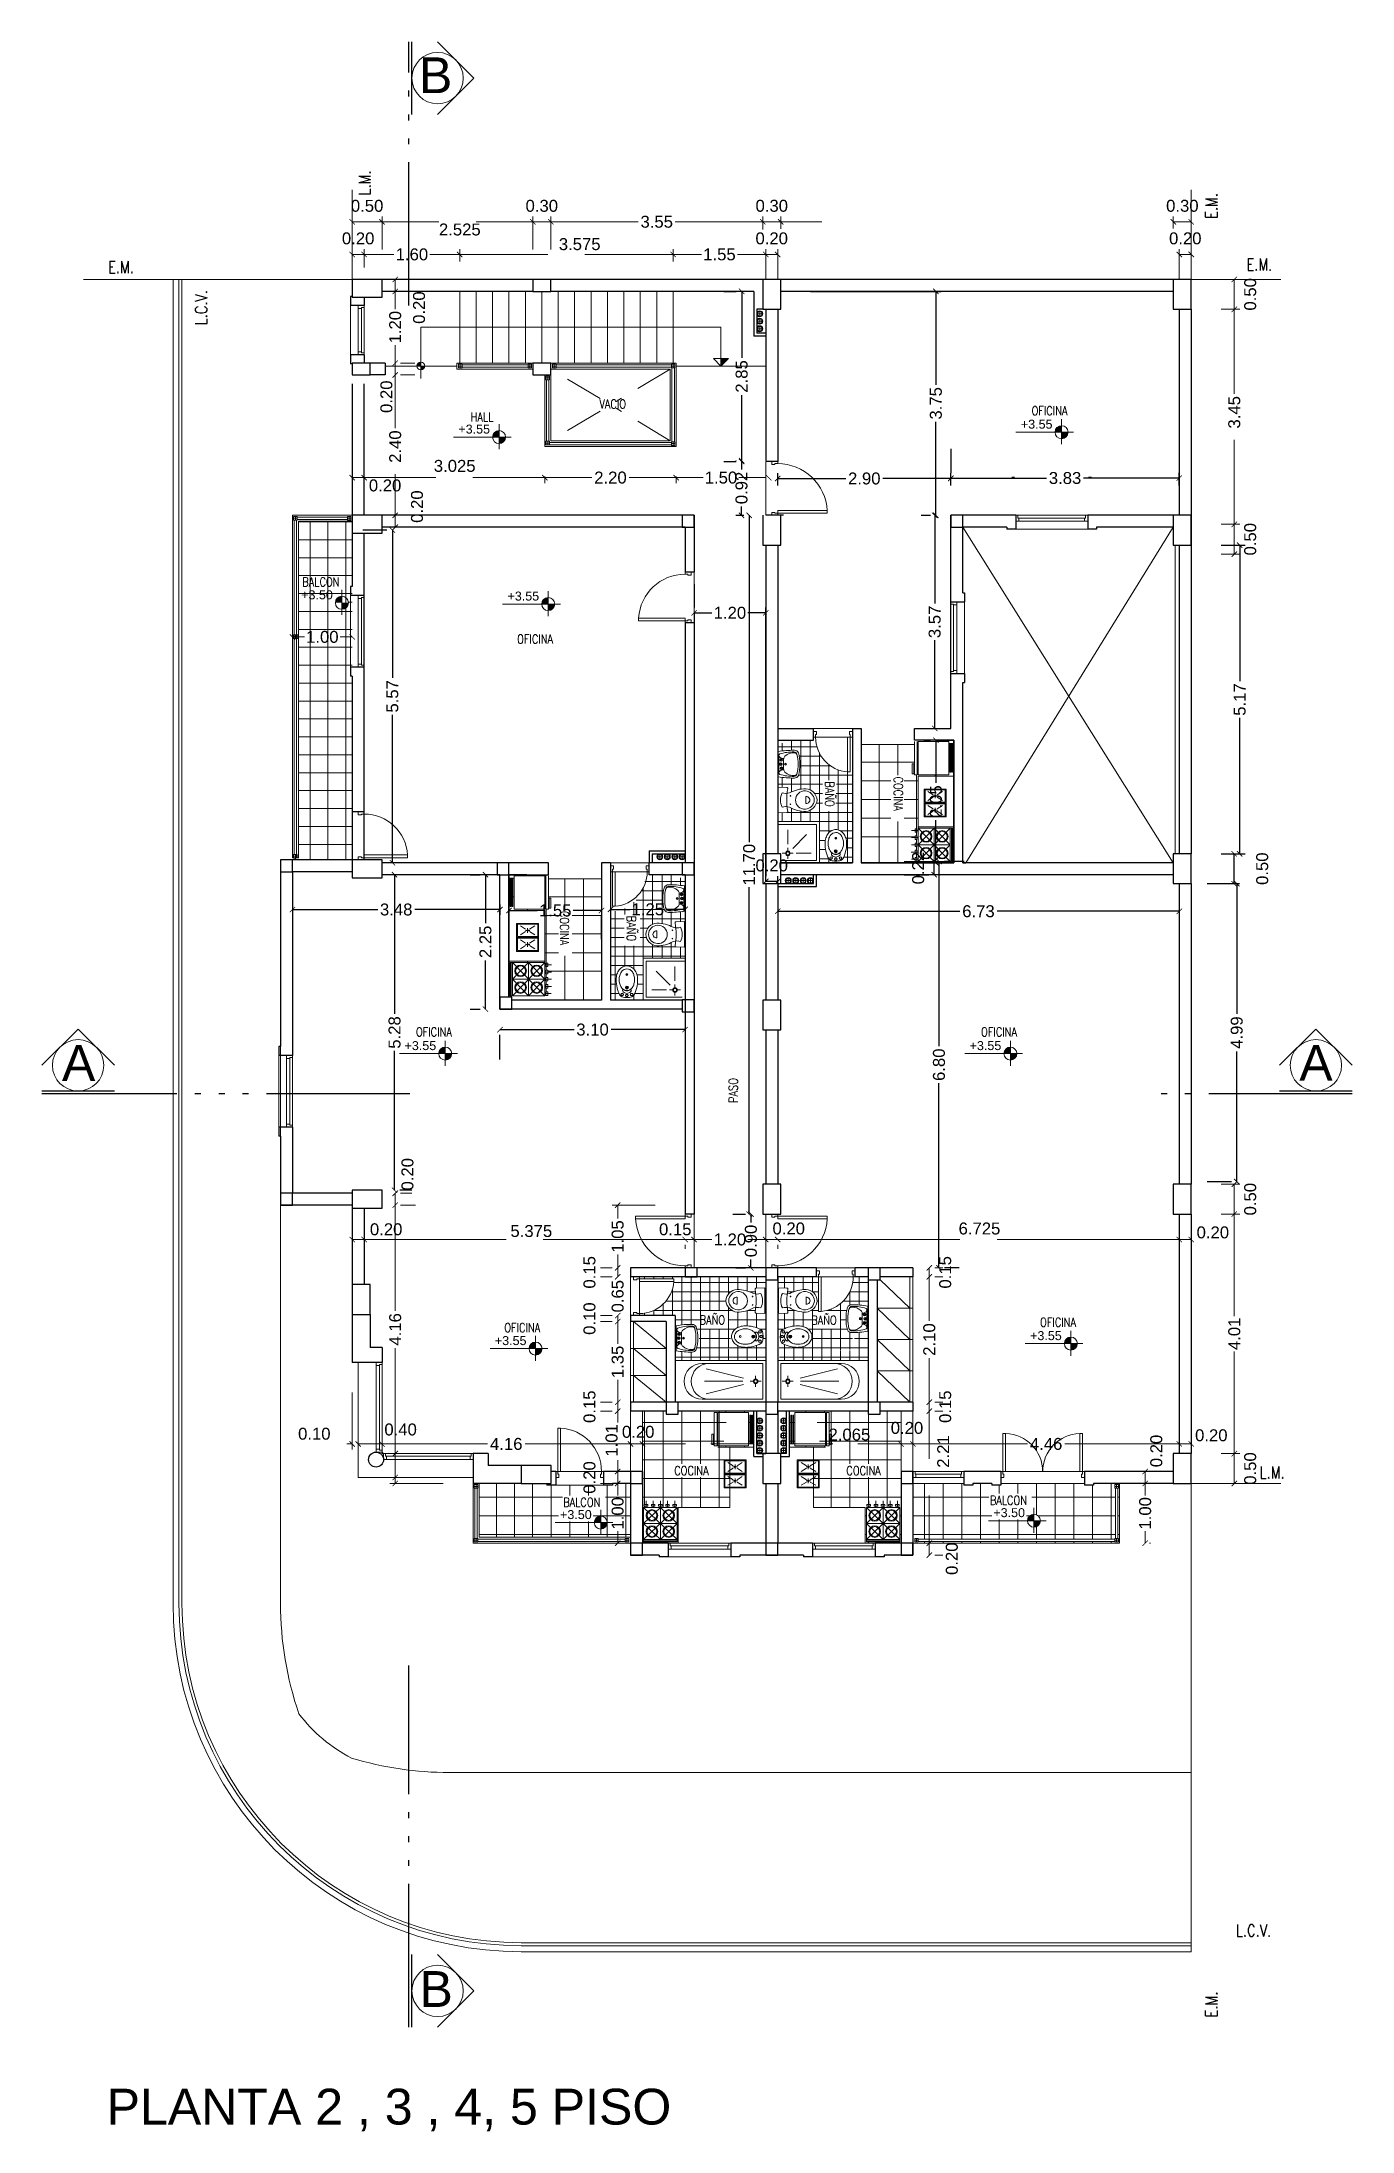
# Model space of a CAD drawing. Header units: millimetres. Extents: x 1578 to 2210, y 899 to 1032.
# Drawn here: x 1728.46 to 1750.4, y 975.7 to 1010.68 of the extents above; entities that cross this region are included whole.
import ezdxf

# ---------------------------------------------------------------- set-up
doc = ezdxf.new("R2010")
doc.units = ezdxf.units.MM
doc.linetypes.add('ACAD_ISO05W100', pattern=[36, 24, -3, 0, -3, 0, -3, 0, -3])
doc.linetypes.add('DASHDOT2', pattern=[12.7, 6.35, -3.175, 0, -3.175])
for name, color, linetype, lineweight in [('CARPINTERIA', 7, 'Continuous', 18), ('COTAS', 7, 'Continuous', 15), ('EJES', 7, 'DASHDOT2', 13), ('ESTRUCTURA', 3, 'Continuous', 30), ('LINEA DE CORTE', 7, 'ACAD_ISO05W100', 60), ('MUROS', 1, 'Continuous', 30), ('PISOS', 9, 'Continuous', 9), ('SANITARIOS', 7, 'Continuous', 20), ('TRAMAS', 7, 'Continuous', 15), ('UMBRALES', 7, 'Continuous', 18)]:
    doc.layers.add(name, color=color, linetype=linetype, lineweight=lineweight)
doc.styles.add('ROMANS', font='romans', dxfattribs={"height": 0.06})
doc.styles.add('STYLE1', font='ARIAL.TTF')
doc.dimstyles.get("Standard").update_dxf_attribs({"dimscale": 0, "dimtxt": 0.2, "dimasz": 0.09, "dimexe": 0.09, "dimexo": 0.5, "dimgap": 0.05, "dimtad": 0, "dimzin": 0, "dimdsep": 46, "dimtxsty": 'STYLE1', "dimblk1": 'ARCHTICK', "dimblk2": 'ARCHTICK', "dimsah": 1, "dimcen": 0, "dimadec": 0, "dimazin": 0, "dimtfac": 1, "dimtofl": 0, "dimtmove": 2, "dimatfit": 3, "dimldrblk": 'ARCHTICK', "dimfxl": 1, "dimtolj": 1, "dimtzin": 0, "dimarcsym": 0})

msp = doc.modelspace()

# ---------------------------------------------------------------- texts
at = {"layer": 'COTAS', "style": 'ROMANS', "width": 0.8}
for s, height, rotation, p in [('L.M.', 0.2, 90, (1733.963, 1008.11)), ('E.M.', 0.2, 90, (1748.141, 1007.717)), ('L.C.V.', 0.2, 90, (1731.225, 1005.934)), ('BAÑO', 0.15, 270, (1741.575, 998.298)), ('COCINA', 0.15, 270, (1742.724, 998.379)), ('COCINA', 0.15, 270, (1737.134, 996.129)), ('BAÑO', 0.15, 270, (1738.255, 996.048)), ('PASO', 0.15, 90, (1740.11, 992.913)), ('E.M.', 0.2, 90, (1748.141, 977.602))]:
    msp.add_text(s, height=height, rotation=rotation, dxfattribs=at).set_placement(p)
at = {"layer": 'COTAS', "style": 'STYLE1'}
for s, height, p in [('0.30', 0.2, (1740.408, 1007.835)), ('0.30', 0.2, (1747.283, 1007.835)), ('2.525', 0.2, (1735.107, 1007.438)), ('3.55', 0.2, (1738.482, 1007.568)), ('3.575', 0.2, (1737.114, 1007.193)), ('+3.55', 0.15, (1735.432, 1004.121)), ('+3.55', 0.15, (1744.851, 1004.203)), ('0.20', 0.2, (1733.933, 1003.153)), ('3.025', 0.2, (1735.021, 1003.48)), ('+3.50', 0.15, (1732.8, 1001.346)), ('+3.55', 0.15, (1736.255, 1001.325)), ('+3.55', 0.15, (1734.531, 993.798)), ('+3.55', 0.15, (1743.993, 993.798)), ('0.20', 0.2, (1733.951, 990.698)), ('5.375', 0.2, (1736.304, 990.669)), ('0.15', 0.2, (1738.792, 990.698)), ('0.20', 0.2, (1740.692, 990.712)), ('6.725', 0.2, (1743.808, 990.711)), ('0.20', 0.2, (1747.794, 990.646)), ('+3.55', 0.15, (1736.043, 988.859)), ('+3.55', 0.15, (1745.006, 988.942)), ('0.10', 0.2, (1732.748, 987.275)), ('0.40', 0.2, (1734.193, 987.346)), ('0.20', 0.2, (1738.171, 987.307)), ('2.065', 0.2, (1741.63, 987.26)), ('0.20', 0.2, (1747.768, 987.249)), ('+3.50', 0.15, (1737.135, 985.946)), ('+3.50', 0.15, (1744.39, 985.978))]:
    msp.add_text(s, height=height, dxfattribs=at).set_placement(p)
at = {"layer": 'COTAS', "style": 'ROMANS', "width": 0.8}
for s, height, p in [('E.M.', 0.2, (1729.566, 1006.809)), ('E.M.', 0.2, (1748.629, 1006.851)), ('HALL', 0.15, (1735.637, 1004.324)), ('VACIO', 0.15, (1737.793, 1004.539)), ('OFICINA', 0.15, (1745.03, 1004.428)), ('BALCON', 0.15, (1732.819, 1001.562)), ('OFICINA', 0.15, (1736.416, 1000.605)), ('OFICINA', 0.15, (1734.722, 994.027)), ('OFICINA', 0.15, (1744.185, 994.027)), ('BAÑO', 0.15, (1739.472, 989.206)), ('BAÑO', 0.15, (1741.342, 989.201)), ('OFICINA', 0.15, (1736.202, 989.076)), ('OFICINA', 0.15, (1745.173, 989.166)), ('COCINA', 0.15, (1739.047, 986.682)), ('COCINA', 0.15, (1741.929, 986.682)), ('L.M.', 0.2, (1748.85, 986.627)), ('BALCON', 0.15, (1737.187, 986.153)), ('BALCON', 0.15, (1744.331, 986.185)), ('L.C.V.', 0.2, (1748.453, 978.957))]:
    msp.add_text(s, height=height, dxfattribs=at).set_placement(p)
at = {"layer": 'COTAS', "style": 'STYLE1'}
for s, p in [('0.20', (1734.873, 1005.958)), ('0.20', (1734.326, 1004.466)), ('0.20', (1734.839, 1002.626)), ('0.20', (1734.679, 991.447)), ('1.01', (1738.097, 986.991)), ('2.21', (1743.65, 986.805)), ('0.20', (1747.218, 986.814)), ('0.20', (1743.794, 985.01))]:
    msp.add_text(s, height=0.2, rotation=90, dxfattribs=at).set_placement(p)
at = {"layer": 'COTAS', "ltscale": 0.05, "char_height": 0.2, "attachment_point": 5, "style": 'STYLE1'}
for s, insert in [('\\A1;0.50', (1733.904, 1007.933)), ('\\A1;0.30', (1736.829, 1007.933)), ('\\A1;0.20', (1733.754, 1007.388)), ('\\A1;1.60', (1734.654, 1007.12)), ('\\A1;1.55', (1739.804, 1007.12)), ('\\A1;0.20', (1740.679, 1007.388)), ('\\A1;0.20', (1747.604, 1007.388)), ('\\A1;2.20', (1737.979, 1003.383)), ('\\A1;1.50', (1739.829, 1003.383)), ('\\A1;1.00', (1733.154, 1000.716)), ('\\A1;1.20', (1739.979, 990.626)), ('\\A1;4.16', (1736.234, 987.203)), ('\\A1;0.20', (1742.944, 987.471)), ('\\A1;4.46', (1745.274, 987.203))]:
    msp.add_mtext(s, dxfattribs=dict(at, insert=insert))
at = {"layer": 'COTAS', "ltscale": 0.05, "char_height": 0.2, "attachment_point": 5, "rotation": 90, "style": 'STYLE1'}
for s, insert in [('\\A1;0.50', (1748.692, 1006.452)), ('\\A1;1.20', (1734.375, 1005.902)), ('\\A1;3.45', (1748.425, 1004.477)), ('\\A1;2.40', (1734.375, 1003.902)), ('\\A1;0.50', (1748.692, 1002.352)), ('\\A1;0.50', (1748.692, 991.302)), ('\\A1;1.05', (1738.1, 990.677)), ('\\A1;0.15', (1737.628, 990.077)), ('\\A1;0.15', (1743.585, 990.077)), ('\\A1;0.65', (1738.1, 989.677)), ('\\A1;4.16', (1734.375, 989.122)), ('\\A1;0.10', (1737.628, 989.302)), ('\\A1;2.10', (1743.318, 988.952)), ('\\A1;4.01', (1748.425, 989.047)), ('\\A1;1.35', (1738.1, 988.577)), ('\\A1;0.15', (1737.628, 987.827)), ('\\A1;0.15', (1743.585, 987.827)), ('\\A1;0.50', (1748.692, 986.792)), ('\\A1;0.20', (1737.628, 986.642)), ('\\A1;1.00', (1738.1, 986.042)), ('\\A1;1.00', (1746.933, 986.042))]:
    msp.add_mtext(s, dxfattribs=dict(at, insert=insert))
at = {"layer": 'MUROS', "color": 0, "ltscale": 0.15, "style": 'STYLE1'}
for s, p in [('B', (1734.772, 1009.821)), ('A', (1728.794, 993.282)), ('A', (1749.513, 993.285)), ('B', (1734.781, 977.777))]:
    msp.add_text(s, height=0.6, dxfattribs=at).set_placement(p)
at = {"layer": 'MUROS', "color": 0, "style": 'STYLE1'}
msp.add_text('PLANTA 2 , 3 , 4, 5 PISO', height=0.6, dxfattribs=at).set_placement((1729.542, 975.808))

# ---------------------------------------------------------------- blocks, each defined once
blk = doc.blocks.new('_ARCHTICK')
at = {"color": 0, "linetype": 'ByBlock', "const_width": 0.15}
blk.add_lwpolyline([(-0.5, -0.5), (0.5, 0.5)], dxfattribs=at)
blk = doc.blocks.new('*D127')
at = {"layer": 'DEFPOINTS', "color": 0}
for p in [(1740.779, 996.585), (1747.504, 996.585), (1740.779, 996.122)]:
    blk.add_point(p, dxfattribs=at)
at = {"layer": 'TRAMAS', "color": 0, "lineweight": -2}
for p, q in [((1740.779, 996.122), (1743.831, 996.122)), ((1740.779, 996.085), (1740.779, 996.032)), ((1747.504, 996.122), (1744.452, 996.122)), ((1747.504, 996.085), (1747.504, 996.032))]:
    blk.add_line(p, q, dxfattribs=at)
at = {"layer": 'TRAMAS', "color": 0, "lineweight": -2, "xscale": 0.09, "yscale": 0.09, "zscale": 0.09, "rotation": 180}
blk.add_blockref('_ARCHTICK', (1740.779, 996.122), dxfattribs=at)
at = {"layer": 'TRAMAS', "color": 0, "lineweight": -2, "xscale": 0.09, "yscale": 0.09, "zscale": 0.09}
blk.add_blockref('_ARCHTICK', (1747.504, 996.122), dxfattribs=at)
at = {"layer": 'TRAMAS', "color": 0, "insert": (1744.141, 996.122), "char_height": 0.2, "attachment_point": 5, "style": 'STYLE1'}
blk.add_mtext('\\A1;6.73', dxfattribs=at)
blk = doc.blocks.new('*D128')
at = {"layer": 'DEFPOINTS', "color": 0}
for p in [(1740.579, 996.622), (1740.579, 996.585), (1740.779, 996.085)]:
    blk.add_point(p, dxfattribs=at)
at = {"layer": 'TRAMAS', "color": 0, "lineweight": -2}
for p, q in [((1740.579, 997.085), (1740.579, 996.712)), ((1740.779, 996.585), (1740.779, 996.712)), ((1740.779, 996.622), (1740.579, 996.622))]:
    blk.add_line(p, q, dxfattribs=at)
at = {"layer": 'TRAMAS', "color": 0, "lineweight": -2, "xscale": 0.09, "yscale": 0.09, "zscale": 0.09, "rotation": 180}
blk.add_blockref('_ARCHTICK', (1740.579, 996.622), dxfattribs=at)
at = {"layer": 'TRAMAS', "color": 0, "lineweight": -2, "xscale": 0.09, "yscale": 0.09, "zscale": 0.09}
blk.add_blockref('_ARCHTICK', (1740.779, 996.622), dxfattribs=at)
at = {"layer": 'TRAMAS', "color": 0, "insert": (1740.679, 996.889), "char_height": 0.2, "attachment_point": 5, "style": 'STYLE1'}
blk.add_mtext('\\A1;0.20', dxfattribs=at)
blk = doc.blocks.new('*D129')
at = {"layer": 'DEFPOINTS', "color": 0}
for p in [(1739.379, 1001.119), (1739.379, 1001.102), (1740.579, 996.122)]:
    blk.add_point(p, dxfattribs=at)
at = {"layer": 'TRAMAS', "color": 0, "lineweight": -2}
for p, q in [((1739.379, 1001.602), (1739.379, 1001.209)), ((1739.379, 1001.119), (1739.679, 1001.119)), ((1740.579, 1001.119), (1740.279, 1001.119)), ((1740.579, 996.622), (1740.579, 1001.209))]:
    blk.add_line(p, q, dxfattribs=at)
at = {"layer": 'TRAMAS', "color": 0, "lineweight": -2, "xscale": 0.09, "yscale": 0.09, "zscale": 0.09, "rotation": 180}
blk.add_blockref('_ARCHTICK', (1739.379, 1001.119), dxfattribs=at)
at = {"layer": 'TRAMAS', "color": 0, "lineweight": -2, "xscale": 0.09, "yscale": 0.09, "zscale": 0.09}
blk.add_blockref('_ARCHTICK', (1740.579, 1001.119), dxfattribs=at)
at = {"layer": 'TRAMAS', "color": 0, "insert": (1739.979, 1001.119), "char_height": 0.2, "attachment_point": 5, "style": 'STYLE1'}
blk.add_mtext('\\A1;1.20', dxfattribs=at)
blk = doc.blocks.new('*D130')
at = {"layer": 'DEFPOINTS', "color": 0}
for p in [(1737.979, 996.785), (1739.229, 996.735), (1737.979, 996.154)]:
    blk.add_point(p, dxfattribs=at)
at = {"layer": 'TRAMAS', "color": 0, "lineweight": -2}
for p, q in [((1737.979, 996.285), (1737.979, 996.064)), ((1737.979, 996.154), (1738.303, 996.154)), ((1739.229, 996.154), (1738.905, 996.154)), ((1739.229, 996.235), (1739.229, 996.064))]:
    blk.add_line(p, q, dxfattribs=at)
at = {"layer": 'TRAMAS', "color": 0, "lineweight": -2, "xscale": 0.09, "yscale": 0.09, "zscale": 0.09, "rotation": 180}
blk.add_blockref('_ARCHTICK', (1737.979, 996.154), dxfattribs=at)
at = {"layer": 'TRAMAS', "color": 0, "lineweight": -2, "xscale": 0.09, "yscale": 0.09, "zscale": 0.09}
blk.add_blockref('_ARCHTICK', (1739.229, 996.154), dxfattribs=at)
at = {"layer": 'TRAMAS', "color": 0, "insert": (1738.604, 996.154), "char_height": 0.2, "attachment_point": 5, "style": 'STYLE1'}
blk.add_mtext('\\A1;1.25', dxfattribs=at)
blk = doc.blocks.new('*D131')
at = {"layer": 'DEFPOINTS', "color": 0}
for p in [(1736.279, 996.135), (1736.279, 996.135), (1737.829, 996.154)]:
    blk.add_point(p, dxfattribs=at)
at = {"layer": 'TRAMAS', "color": 0, "lineweight": -2}
for p, q in [((1736.279, 996.135), (1736.753, 996.135)), ((1736.279, 995.635), (1736.279, 996.045)), ((1737.829, 996.135), (1737.355, 996.135)), ((1737.829, 995.654), (1737.829, 996.045))]:
    blk.add_line(p, q, dxfattribs=at)
at = {"layer": 'TRAMAS', "color": 0, "lineweight": -2, "xscale": 0.09, "yscale": 0.09, "zscale": 0.09, "rotation": 180}
blk.add_blockref('_ARCHTICK', (1736.279, 996.135), dxfattribs=at)
at = {"layer": 'TRAMAS', "color": 0, "lineweight": -2, "xscale": 0.09, "yscale": 0.09, "zscale": 0.09}
blk.add_blockref('_ARCHTICK', (1737.829, 996.135), dxfattribs=at)
at = {"layer": 'TRAMAS', "color": 0, "insert": (1737.054, 996.135), "char_height": 0.2, "attachment_point": 5, "style": 'STYLE1'}
blk.add_mtext('\\A1;1.55', dxfattribs=at)
blk = doc.blocks.new('*D132')
at = {"layer": 'DEFPOINTS', "color": 0}
for p in [(1732.654, 996.785), (1736.129, 996.735), (1732.654, 996.151)]:
    blk.add_point(p, dxfattribs=at)
at = {"layer": 'TRAMAS', "color": 0, "lineweight": -2}
for p, q in [((1732.654, 996.285), (1732.654, 996.061)), ((1732.654, 996.151), (1734.082, 996.151)), ((1736.129, 996.151), (1734.701, 996.151)), ((1736.129, 996.235), (1736.129, 996.061))]:
    blk.add_line(p, q, dxfattribs=at)
at = {"layer": 'TRAMAS', "color": 0, "lineweight": -2, "xscale": 0.09, "yscale": 0.09, "zscale": 0.09, "rotation": 180}
blk.add_blockref('_ARCHTICK', (1732.654, 996.151), dxfattribs=at)
at = {"layer": 'TRAMAS', "color": 0, "lineweight": -2, "xscale": 0.09, "yscale": 0.09, "zscale": 0.09}
blk.add_blockref('_ARCHTICK', (1736.129, 996.151), dxfattribs=at)
at = {"layer": 'TRAMAS', "color": 0, "insert": (1734.391, 996.151), "char_height": 0.2, "attachment_point": 5, "style": 'STYLE1'}
blk.add_mtext('\\A1;3.48', dxfattribs=at)
blk = doc.blocks.new('*D133')
at = {"layer": 'DEFPOINTS', "color": 0}
for p in [(1734.33, 1002.507), (1734.154, 996.935), (1734.327, 996.935)]:
    blk.add_point(p, dxfattribs=at)
at = {"layer": 'TRAMAS', "color": 0, "lineweight": -2}
for p, q in [((1733.83, 1002.507), (1734.237, 1002.507)), ((1734.327, 1002.507), (1734.327, 1000.031)), ((1734.327, 996.935), (1734.327, 999.411)), ((1734.654, 996.935), (1734.417, 996.935))]:
    blk.add_line(p, q, dxfattribs=at)
at = {"layer": 'TRAMAS', "color": 0, "lineweight": -2, "xscale": 0.09, "yscale": 0.09, "zscale": 0.09}
for p, rotation in [((1734.327, 1002.507), 90), ((1734.327, 996.935), 270)]:
    blk.add_blockref('_ARCHTICK', p, dxfattribs=dict(at, rotation=rotation))
at = {"layer": 'TRAMAS', "color": 0, "insert": (1734.327, 999.721), "char_height": 0.2, "attachment_point": 5, "rotation": 90, "style": 'STYLE1'}
blk.add_mtext('\\A1;5.57', dxfattribs=at)
blk = doc.blocks.new('*D134')
at = {"layer": 'DEFPOINTS', "color": 0}
for p in [(1734.154, 996.735), (1734.154, 991.452), (1734.364, 991.452)]:
    blk.add_point(p, dxfattribs=at)
at = {"layer": 'TRAMAS', "color": 0, "lineweight": -2}
for p, q in [((1734.364, 996.735), (1734.364, 994.403)), ((1734.654, 996.735), (1734.454, 996.735)), ((1734.364, 991.452), (1734.364, 993.783)), ((1734.654, 991.452), (1734.454, 991.452))]:
    blk.add_line(p, q, dxfattribs=at)
at = {"layer": 'TRAMAS', "color": 0, "lineweight": -2, "xscale": 0.09, "yscale": 0.09, "zscale": 0.09}
for p, rotation in [((1734.364, 996.735), 90), ((1734.364, 991.452), 270)]:
    blk.add_blockref('_ARCHTICK', p, dxfattribs=dict(at, rotation=rotation))
at = {"layer": 'TRAMAS', "color": 0, "insert": (1734.364, 994.093), "char_height": 0.2, "attachment_point": 5, "rotation": 90, "style": 'STYLE1'}
blk.add_mtext('\\A1;5.28', dxfattribs=at)
blk = doc.blocks.new('*D135')
at = {"layer": 'COTAS', "color": 0, "lineweight": -2}
for p, q in [((1743.48, 996.955), (1743.48, 993.863)), ((1743.899, 996.955), (1743.57, 996.955)), ((1743.48, 990.152), (1743.48, 993.243)), ((1743.818, 990.152), (1743.57, 990.152))]:
    blk.add_line(p, q, dxfattribs=at)
at = {"layer": 'DEFPOINTS', "color": 0}
for p in [(1743.399, 996.955), (1743.48, 996.955), (1743.318, 990.152)]:
    blk.add_point(p, dxfattribs=at)
at = {"layer": 'COTAS', "color": 0, "lineweight": -2, "xscale": 0.09, "yscale": 0.09, "zscale": 0.09}
for p, rotation in [((1743.48, 996.955), 90), ((1743.48, 990.152), 270)]:
    blk.add_blockref('_ARCHTICK', p, dxfattribs=dict(at, rotation=rotation))
at = {"layer": 'COTAS', "color": 0, "insert": (1743.48, 993.553), "char_height": 0.2, "attachment_point": 5, "rotation": 90, "style": 'STYLE1'}
blk.add_mtext('\\A1;6.80', dxfattribs=at)
blk = doc.blocks.new('*D136')
at = {"layer": 'COTAS', "color": 0, "lineweight": -2}
for p, q in [((1742.899, 996.955), (1743.309, 996.955)), ((1742.899, 996.735), (1743.309, 996.735)), ((1743.399, 996.735), (1743.399, 996.955))]:
    blk.add_line(p, q, dxfattribs=at)
at = {"layer": 'DEFPOINTS', "color": 0}
for p in [(1743.399, 996.955), (1743.399, 996.955), (1743.399, 996.735)]:
    blk.add_point(p, dxfattribs=at)
at = {"layer": 'COTAS', "color": 0, "lineweight": -2, "xscale": 0.09, "yscale": 0.09, "zscale": 0.09}
for p, rotation in [((1743.399, 996.955), 90), ((1743.399, 996.735), 270)]:
    blk.add_blockref('_ARCHTICK', p, dxfattribs=dict(at, rotation=rotation))
at = {"layer": 'COTAS', "color": 0, "insert": (1743.132, 996.845), "char_height": 0.2, "attachment_point": 5, "rotation": 90, "style": 'STYLE1'}
blk.add_mtext('\\A1;0.22', dxfattribs=at)
blk = doc.blocks.new('*D137')
at = {"layer": 'COTAS', "color": 0, "lineweight": -2}
for p, q in [((1743.229, 998.985), (1743.339, 998.985)), ((1743.429, 998.985), (1743.429, 998.272)), ((1743.429, 996.935), (1743.429, 997.648)), ((1743.229, 996.935), (1743.339, 996.935))]:
    blk.add_line(p, q, dxfattribs=at)
at = {"layer": 'DEFPOINTS', "color": 0}
for p in [(1743.429, 998.985), (1743.729, 998.985), (1743.729, 996.935)]:
    blk.add_point(p, dxfattribs=at)
at = {"layer": 'COTAS', "color": 0, "lineweight": -2, "xscale": 0.09, "yscale": 0.09, "zscale": 0.09}
for p, rotation in [((1743.429, 998.985), 90), ((1743.429, 996.935), 270)]:
    blk.add_blockref('_ARCHTICK', p, dxfattribs=dict(at, rotation=rotation))
at = {"layer": 'COTAS', "color": 0, "insert": (1743.429, 997.96), "char_height": 0.2, "attachment_point": 5, "rotation": 90, "style": 'STYLE1'}
blk.add_mtext('\\A1;2.05', dxfattribs=at)
blk = doc.blocks.new('*D138')
at = {"layer": 'COTAS', "color": 0, "lineweight": -2}
for p, q in [((1743.179, 1002.752), (1743.318, 1002.752)), ((1743.408, 1002.752), (1743.408, 1001.278)), ((1743.408, 999.185), (1743.408, 1000.659)), ((1743.179, 999.185), (1743.318, 999.185))]:
    blk.add_line(p, q, dxfattribs=at)
at = {"layer": 'DEFPOINTS', "color": 0}
for p in [(1743.408, 1002.752), (1743.679, 1002.752), (1743.679, 999.185)]:
    blk.add_point(p, dxfattribs=at)
at = {"layer": 'COTAS', "color": 0, "lineweight": -2, "xscale": 0.09, "yscale": 0.09, "zscale": 0.09}
for p, rotation in [((1743.408, 1002.752), 90), ((1743.408, 999.185), 270)]:
    blk.add_blockref('_ARCHTICK', p, dxfattribs=dict(at, rotation=rotation))
at = {"layer": 'COTAS', "color": 0, "insert": (1743.408, 1000.968), "char_height": 0.2, "attachment_point": 5, "rotation": 90, "style": 'STYLE1'}
blk.add_mtext('\\A1;3.57', dxfattribs=at)
blk = doc.blocks.new('*D139')
at = {"layer": 'COTAS', "color": 0, "lineweight": -2}
for p, q in [((1741.329, 1006.502), (1743.518, 1006.502)), ((1743.428, 1006.502), (1743.428, 1004.937)), ((1743.428, 1002.752), (1743.428, 1004.316)), ((1743.179, 1002.752), (1743.338, 1002.752))]:
    blk.add_line(p, q, dxfattribs=at)
at = {"layer": 'DEFPOINTS', "color": 0}
for p in [(1740.829, 1006.502), (1743.428, 1006.502), (1743.679, 1002.752)]:
    blk.add_point(p, dxfattribs=at)
at = {"layer": 'COTAS', "color": 0, "lineweight": -2, "xscale": 0.09, "yscale": 0.09, "zscale": 0.09}
for p, rotation in [((1743.428, 1006.502), 90), ((1743.428, 1002.752), 270)]:
    blk.add_blockref('_ARCHTICK', p, dxfattribs=dict(at, rotation=rotation))
at = {"layer": 'COTAS', "color": 0, "insert": (1743.428, 1004.627), "char_height": 0.2, "attachment_point": 5, "rotation": 90, "style": 'STYLE1'}
blk.add_mtext('\\A1;3.75', dxfattribs=at)
blk = doc.blocks.new('*D140')
at = {"layer": 'COTAS', "color": 0, "lineweight": -2}
for p, q in [((1740.779, 1003.252), (1740.779, 1003.458)), ((1740.779, 1003.368), (1741.918, 1003.368)), ((1743.679, 1003.368), (1742.54, 1003.368)), ((1743.679, 1003.252), (1743.679, 1003.458))]:
    blk.add_line(p, q, dxfattribs=at)
at = {"layer": 'DEFPOINTS', "color": 0}
for p in [(1743.679, 1003.368), (1740.779, 1002.752), (1743.679, 1002.752)]:
    blk.add_point(p, dxfattribs=at)
at = {"layer": 'COTAS', "color": 0, "lineweight": -2, "xscale": 0.09, "yscale": 0.09, "zscale": 0.09, "rotation": 180}
blk.add_blockref('_ARCHTICK', (1740.779, 1003.368), dxfattribs=at)
at = {"layer": 'COTAS', "color": 0, "lineweight": -2, "xscale": 0.09, "yscale": 0.09, "zscale": 0.09}
blk.add_blockref('_ARCHTICK', (1743.679, 1003.368), dxfattribs=at)
at = {"layer": 'COTAS', "color": 0, "insert": (1742.229, 1003.368), "char_height": 0.2, "attachment_point": 5, "style": 'STYLE1'}
blk.add_mtext('\\A1;2.90', dxfattribs=at)
blk = doc.blocks.new('*D141')
at = {"layer": 'COTAS', "color": 0, "lineweight": -2}
for p, q in [((1743.679, 1003.868), (1743.679, 1003.466)), ((1743.679, 1003.376), (1745.282, 1003.376)), ((1747.504, 1003.376), (1745.901, 1003.376)), ((1747.504, 1003.252), (1747.504, 1003.466))]:
    blk.add_line(p, q, dxfattribs=at)
at = {"layer": 'DEFPOINTS', "color": 0}
for p in [(1743.679, 1003.368), (1747.504, 1003.376), (1747.504, 1002.752)]:
    blk.add_point(p, dxfattribs=at)
at = {"layer": 'COTAS', "color": 0, "lineweight": -2, "xscale": 0.09, "yscale": 0.09, "zscale": 0.09, "rotation": 180}
blk.add_blockref('_ARCHTICK', (1743.679, 1003.376), dxfattribs=at)
at = {"layer": 'COTAS', "color": 0, "lineweight": -2, "xscale": 0.09, "yscale": 0.09, "zscale": 0.09}
blk.add_blockref('_ARCHTICK', (1747.504, 1003.376), dxfattribs=at)
at = {"layer": 'COTAS', "color": 0, "insert": (1745.591, 1003.376), "char_height": 0.2, "attachment_point": 5, "style": 'STYLE1'}
blk.add_mtext('\\A1;3.83', dxfattribs=at)
blk = doc.blocks.new('*D122')
at = {"layer": 'COTAS', "color": 0, "lineweight": -2}
for p, q in [((1735.629, 996.735), (1735.796, 996.735)), ((1735.886, 996.735), (1735.886, 995.922)), ((1735.886, 994.485), (1735.886, 995.298)), ((1735.629, 994.485), (1735.796, 994.485))]:
    blk.add_line(p, q, dxfattribs=at)
at = {"layer": 'DEFPOINTS', "color": 0}
for p in [(1736.129, 996.735), (1735.886, 994.485), (1736.129, 994.485)]:
    blk.add_point(p, dxfattribs=at)
at = {"layer": 'COTAS', "color": 0, "lineweight": -2, "xscale": 0.09, "yscale": 0.09, "zscale": 0.09}
for p, rotation in [((1735.886, 996.735), 90), ((1735.886, 994.485), 270)]:
    blk.add_blockref('_ARCHTICK', p, dxfattribs=dict(at, rotation=rotation))
at = {"layer": 'COTAS', "color": 0, "insert": (1735.886, 995.61), "char_height": 0.2, "attachment_point": 5, "rotation": 90, "style": 'STYLE1'}
blk.add_mtext('\\A1;2.25', dxfattribs=at)
blk = doc.blocks.new('*D121')
at = {"layer": 'COTAS', "color": 0, "lineweight": -2}
for p, q in [((1739.229, 994.641), (1739.229, 994.231)), ((1736.129, 994.141), (1737.37, 994.141)), ((1736.129, 993.641), (1736.129, 994.051)), ((1739.229, 994.141), (1737.988, 994.141))]:
    blk.add_line(p, q, dxfattribs=at)
at = {"layer": 'DEFPOINTS', "color": 0}
for p in [(1736.129, 994.141), (1739.229, 994.141), (1739.229, 994.141)]:
    blk.add_point(p, dxfattribs=at)
at = {"layer": 'COTAS', "color": 0, "lineweight": -2, "xscale": 0.09, "yscale": 0.09, "zscale": 0.09, "rotation": 180}
blk.add_blockref('_ARCHTICK', (1736.129, 994.141), dxfattribs=at)
at = {"layer": 'COTAS', "color": 0, "lineweight": -2, "xscale": 0.09, "yscale": 0.09, "zscale": 0.09}
blk.add_blockref('_ARCHTICK', (1739.229, 994.141), dxfattribs=at)
at = {"layer": 'COTAS', "color": 0, "insert": (1737.679, 994.141), "char_height": 0.2, "attachment_point": 5, "style": 'STYLE1'}
blk.add_mtext('\\A1;3.10', dxfattribs=at)
blk = doc.blocks.new('*D123')
at = {"layer": 'COTAS', "color": 0, "lineweight": -2}
for p, q in [((1739.879, 1006.502), (1740.086, 1006.502)), ((1740.176, 1006.502), (1740.176, 1005.389)), ((1740.176, 1003.652), (1740.176, 1004.765)), ((1739.879, 1003.652), (1740.086, 1003.652))]:
    blk.add_line(p, q, dxfattribs=at)
at = {"layer": 'DEFPOINTS', "color": 0}
for p in [(1740.379, 1006.502), (1740.176, 1003.652), (1740.379, 1003.652)]:
    blk.add_point(p, dxfattribs=at)
at = {"layer": 'COTAS', "color": 0, "lineweight": -2, "xscale": 0.09, "yscale": 0.09, "zscale": 0.09}
for p, rotation in [((1740.176, 1006.502), 90), ((1740.176, 1003.652), 270)]:
    blk.add_blockref('_ARCHTICK', p, dxfattribs=dict(at, rotation=rotation))
at = {"layer": 'COTAS', "color": 0, "insert": (1740.176, 1005.077), "char_height": 0.2, "attachment_point": 5, "rotation": 90, "style": 'STYLE1'}
blk.add_mtext('\\A1;2.85', dxfattribs=at)
blk = doc.blocks.new('*D124')
at = {"layer": 'COTAS', "color": 0, "lineweight": -2}
for p, q in [((1740.079, 1003.668), (1740.084, 1003.668)), ((1740.174, 1003.668), (1740.174, 1003.518)), ((1740.079, 1002.752), (1740.084, 1002.752)), ((1740.174, 1002.752), (1740.174, 1002.901))]:
    blk.add_line(p, q, dxfattribs=at)
at = {"layer": 'DEFPOINTS', "color": 0}
for p in [(1740.579, 1003.668), (1740.174, 1002.752), (1740.579, 1002.752)]:
    blk.add_point(p, dxfattribs=at)
at = {"layer": 'COTAS', "color": 0, "lineweight": -2, "xscale": 0.09, "yscale": 0.09, "zscale": 0.09}
for p, rotation in [((1740.174, 1003.668), 90), ((1740.174, 1002.752), 270)]:
    blk.add_blockref('_ARCHTICK', p, dxfattribs=dict(at, rotation=rotation))
at = {"layer": 'COTAS', "color": 0, "insert": (1740.174, 1003.21), "char_height": 0.2, "attachment_point": 5, "rotation": 90, "style": 'STYLE1'}
blk.add_mtext('\\A1;0.92', dxfattribs=at)
blk = doc.blocks.new('*D125')
at = {"layer": 'COTAS', "color": 0, "lineweight": -2}
for p, q in [((1740.079, 1002.752), (1740.212, 1002.752)), ((1740.302, 1002.752), (1740.302, 997.279)), ((1740.302, 991.052), (1740.302, 996.524)), ((1740.029, 991.052), (1740.212, 991.052))]:
    blk.add_line(p, q, dxfattribs=at)
at = {"layer": 'DEFPOINTS', "color": 0}
for p in [(1740.579, 1002.752), (1740.302, 991.052), (1740.529, 991.052)]:
    blk.add_point(p, dxfattribs=at)
at = {"layer": 'COTAS', "color": 0, "lineweight": -2, "xscale": 0.09, "yscale": 0.09, "zscale": 0.09}
for p, rotation in [((1740.302, 1002.752), 90), ((1740.302, 991.052), 270)]:
    blk.add_blockref('_ARCHTICK', p, dxfattribs=dict(at, rotation=rotation))
at = {"layer": 'COTAS', "color": 0, "insert": (1740.302, 996.902), "char_height": 0.2, "attachment_point": 5, "rotation": 90, "style": 'STYLE1'}
blk.add_mtext('\\A1;11.70', dxfattribs=at)
blk = doc.blocks.new('*D126')
at = {"layer": 'COTAS', "color": 0, "lineweight": -2}
for p, q in [((1740.079, 991.052), (1740.241, 991.052)), ((1740.331, 991.052), (1740.331, 990.911)), ((1740.079, 990.152), (1740.241, 990.152)), ((1740.331, 990.152), (1740.331, 990.292))]:
    blk.add_line(p, q, dxfattribs=at)
at = {"layer": 'DEFPOINTS', "color": 0}
for p in [(1740.579, 991.052), (1740.331, 990.152), (1740.579, 990.152)]:
    blk.add_point(p, dxfattribs=at)
at = {"layer": 'COTAS', "color": 0, "lineweight": -2, "xscale": 0.09, "yscale": 0.09, "zscale": 0.09}
for p, rotation in [((1740.331, 991.052), 90), ((1740.331, 990.152), 270)]:
    blk.add_blockref('_ARCHTICK', p, dxfattribs=dict(at, rotation=rotation))
at = {"layer": 'COTAS', "color": 0, "insert": (1740.331, 990.602), "char_height": 0.2, "attachment_point": 5, "rotation": 90, "style": 'STYLE1'}
blk.add_mtext('\\A1;0.90', dxfattribs=at)
blk = doc.blocks.new('*D142')
at = {"layer": 'COTAS', "color": 0, "lineweight": -2}
for p, q in [((1747.97, 996.585), (1748.376, 996.585)), ((1748.466, 996.585), (1748.466, 994.405)), ((1748.466, 991.597), (1748.466, 993.777)), ((1747.97, 991.597), (1748.376, 991.597))]:
    blk.add_line(p, q, dxfattribs=at)
at = {"layer": 'DEFPOINTS', "color": 0}
for p in [(1748.466, 996.585), (1748.47, 996.585), (1748.47, 991.597)]:
    blk.add_point(p, dxfattribs=at)
at = {"layer": 'COTAS', "color": 0, "lineweight": -2, "xscale": 0.09, "yscale": 0.09, "zscale": 0.09}
for p, rotation in [((1748.466, 996.585), 90), ((1748.466, 991.597), 270)]:
    blk.add_blockref('_ARCHTICK', p, dxfattribs=dict(at, rotation=rotation))
at = {"layer": 'COTAS', "color": 0, "insert": (1748.466, 994.091), "char_height": 0.2, "attachment_point": 5, "rotation": 90, "style": 'STYLE1'}
blk.add_mtext('\\A1;4.99', dxfattribs=at)
blk = doc.blocks.new('*D143')
at = {"layer": 'COTAS', "color": 0, "lineweight": -2}
for p, q in [((1748.204, 997.085), (1748.511, 997.085)), ((1748.421, 996.585), (1748.421, 997.085)), ((1748.204, 996.585), (1748.511, 996.585))]:
    blk.add_line(p, q, dxfattribs=at)
at = {"layer": 'DEFPOINTS', "color": 0}
for p in [(1747.704, 997.085), (1748.421, 997.085), (1747.704, 996.585)]:
    blk.add_point(p, dxfattribs=at)
at = {"layer": 'COTAS', "color": 0, "lineweight": -2, "xscale": 0.09, "yscale": 0.09, "zscale": 0.09}
for p, rotation in [((1748.421, 997.085), 90), ((1748.421, 996.585), 270)]:
    blk.add_blockref('_ARCHTICK', p, dxfattribs=dict(at, rotation=rotation))
at = {"layer": 'COTAS', "color": 0, "insert": (1748.893, 996.835), "char_height": 0.2, "attachment_point": 5, "rotation": 90, "style": 'STYLE1'}
blk.add_mtext('\\A1;0.50', dxfattribs=at)
blk = doc.blocks.new('*D144')
at = {"layer": 'COTAS', "color": 0, "lineweight": -2}
for p, q in [((1748.204, 1002.252), (1748.605, 1002.252)), ((1748.515, 1002.252), (1748.515, 999.978)), ((1748.515, 997.085), (1748.515, 999.359)), ((1748.204, 997.085), (1748.605, 997.085))]:
    blk.add_line(p, q, dxfattribs=at)
at = {"layer": 'DEFPOINTS', "color": 0}
for p in [(1747.704, 1002.252), (1748.515, 1002.252), (1747.704, 997.085)]:
    blk.add_point(p, dxfattribs=at)
at = {"layer": 'COTAS', "color": 0, "lineweight": -2, "xscale": 0.09, "yscale": 0.09, "zscale": 0.09}
for p, rotation in [((1748.515, 1002.252), 90), ((1748.515, 997.085), 270)]:
    blk.add_blockref('_ARCHTICK', p, dxfattribs=dict(at, rotation=rotation))
at = {"layer": 'COTAS', "color": 0, "insert": (1748.515, 999.668), "char_height": 0.2, "attachment_point": 5, "rotation": 90, "style": 'STYLE1'}
blk.add_mtext('\\A1;5.17', dxfattribs=at)

# ---------------------------------------------------------------- dimensions: what is measured, and where the dimension line sits
at = {"layer": 'COTAS'}
for base, p1, p2, picture, middle in [((1740.176, 1003.652), (1740.379, 1006.502), (1740.379, 1003.652), '*D123', (1740.176, 1005.077)), ((1743.428, 1006.502), (1743.679, 1002.752), (1740.829, 1006.502), '*D139', (1743.428, 1004.627)), ((1740.174, 1002.752), (1740.579, 1003.668), (1740.579, 1002.752), '*D124', (1740.174, 1003.21)), ((1740.302, 991.052), (1740.579, 1002.752), (1740.529, 991.052), '*D125', (1740.302, 996.902)), ((1743.408, 1002.752), (1743.679, 999.185), (1743.679, 1002.752), '*D138', (1743.408, 1000.968)), ((1748.515, 1002.252), (1747.704, 997.085), (1747.704, 1002.252), '*D144', (1748.515, 999.668)), ((1743.429, 998.985), (1743.729, 996.935), (1743.729, 998.985), '*D137', (1743.429, 997.96)), ((1743.399, 996.955), (1743.399, 996.735), (1743.399, 996.955), '*D136', (1743.132, 996.845)), ((1748.421, 997.085), (1747.704, 996.585), (1747.704, 997.085), '*D143', (1748.893, 996.835)), ((1735.886, 994.485), (1736.129, 996.735), (1736.129, 994.485), '*D122', (1735.886, 995.61)), ((1743.48, 996.955), (1743.318, 990.152), (1743.399, 996.955), '*D135', (1743.48, 993.553)), ((1748.466, 996.585), (1748.47, 991.597), (1748.47, 996.585), '*D142', (1748.466, 994.091)), ((1740.331, 990.152), (1740.579, 991.052), (1740.579, 990.152), '*D126', (1740.331, 990.602))]:
    dim = msp.add_linear_dim(base=base, p1=p1, p2=p2, angle=90, dimstyle='Standard', override={"dimscale": 1}, dxfattribs=at)
    dim.commit()
    dim.dimension.update_dxf_attribs({"geometry": picture, "text_midpoint": middle})
for base, p1, p2, picture, middle in [((1747.503891416, 1003.376413417), (1743.678891416, 1003.367785688), (1747.503891416, 1002.751779871), '*D141', (1745.591391416, 1003.376413417)), ((1743.679, 1003.368), (1740.779, 1002.752), (1743.679, 1002.752), '*D140', (1742.229, 1003.368)), ((1739.229, 994.141), (1736.129, 994.141), (1739.229, 994.141), '*D121', (1737.679, 994.141))]:
    dim = msp.add_linear_dim(base=base, p1=p1, p2=p2, dimstyle='Standard', override={"dimscale": 1}, dxfattribs=at)
    dim.commit()
    dim.dimension.update_dxf_attribs({"geometry": picture, "text_midpoint": middle})
at = {"layer": 'TRAMAS'}
for base, p1, p2, picture, middle in [((1734.327, 996.935), (1734.33, 1002.507), (1734.154, 996.935), '*D133', (1734.327, 999.721)), ((1734.364, 991.452), (1734.154, 996.735), (1734.154, 991.452), '*D134', (1734.364, 994.093))]:
    dim = msp.add_linear_dim(base=base, p1=p1, p2=p2, angle=90, dimstyle='Standard', override={"dimscale": 1}, dxfattribs=at)
    dim.commit()
    dim.dimension.update_dxf_attribs({"geometry": picture, "text_midpoint": middle})
for base, p1, p2, picture, middle in [((1739.379, 1001.119), (1740.579, 996.122), (1739.379, 1001.102), '*D129', (1739.979, 1001.119)), ((1740.579, 996.622), (1740.779, 996.085), (1740.579, 996.585), '*D128', (1740.679, 996.889)), ((1732.653891416, 996.151082153), (1736.128891416, 996.734958056), (1732.653891416, 996.784958056), '*D132', (1734.391391416, 996.151082153)), ((1737.979, 996.154), (1739.229, 996.735), (1737.979, 996.785), '*D130', (1738.604, 996.154)), ((1740.778891416, 996.121830104), (1747.503891416, 996.584958056), (1740.778891416, 996.584958056), '*D127', (1744.141391416, 996.121830104)), ((1736.279, 996.135), (1737.829, 996.154), (1736.279, 996.135), '*D131', (1737.054, 996.135))]:
    dim = msp.add_linear_dim(base=base, p1=p1, p2=p2, dimstyle='Standard', override={"dimscale": 1}, dxfattribs=at)
    dim.commit()
    dim.dimension.update_dxf_attribs({"geometry": picture, "text_midpoint": middle})

# ---------------------------------------------------------------- hatches: boundary and pattern name
at = {"layer": 'COTAS', "ltscale": 0.1}
h = msp.add_hatch(color=256, dxfattribs=at)
h.paths.add_polyline_path([(1734.804, 1005.252), (1734.87, 1005.252, -0.414214), (1734.804, 1005.186)])
h.paths.add_polyline_path([(1734.804, 1005.318), (1734.804, 1005.252), (1734.738, 1005.252, -0.414214)])
msp.add_hatch(color=256, dxfattribs=at).paths.add_polyline_path([(1739.954, 1005.377), (1739.829, 1005.252), (1739.829, 1005.377)])
h = msp.add_hatch(color=256, dxfattribs=at)
h.paths.add_polyline_path([(1736.113, 1004.062), (1736.222, 1004.062, -0.414214), (1736.113, 1003.953)])
h.paths.add_polyline_path([(1736.113, 1004.17), (1736.113, 1004.062), (1736.004, 1004.062, -0.414214)])
h = msp.add_hatch(color=256, dxfattribs=at)
h.paths.add_polyline_path([(1745.532, 1004.144), (1745.641, 1004.144, -0.414214), (1745.532, 1004.036)])
h.paths.add_polyline_path([(1745.532, 1004.253), (1745.532, 1004.144), (1745.423, 1004.144, -0.414214)])
h = msp.add_hatch(color=256, dxfattribs=at)
h.paths.add_polyline_path([(1733.481, 1001.287), (1733.589, 1001.287, -0.414214), (1733.481, 1001.178)])
h.paths.add_polyline_path([(1733.481, 1001.396), (1733.481, 1001.287), (1733.372, 1001.287, -0.414214)])
h = msp.add_hatch(color=256, dxfattribs=at)
h.paths.add_polyline_path([(1736.936, 1001.267), (1737.045, 1001.267, -0.414214), (1736.936, 1001.158)])
h.paths.add_polyline_path([(1736.936, 1001.375), (1736.936, 1001.267), (1736.828, 1001.267, -0.414214)])
h = msp.add_hatch(color=256, dxfattribs=at)
h.paths.add_polyline_path([(1735.212, 993.739), (1735.321, 993.739, -0.414214), (1735.212, 993.63)])
h.paths.add_polyline_path([(1735.212, 993.848), (1735.212, 993.739), (1735.103, 993.739, -0.414214)])
h = msp.add_hatch(color=256, dxfattribs=at)
h.paths.add_polyline_path([(1744.675, 993.739), (1744.784, 993.739, -0.414214), (1744.675, 993.63)])
h.paths.add_polyline_path([(1744.675, 993.848), (1744.675, 993.739), (1744.566, 993.739, -0.414214)])
h = msp.add_hatch(color=256, dxfattribs=at)
h.paths.add_polyline_path([(1736.724, 988.8), (1736.833, 988.8, -0.414214), (1736.724, 988.691)])
h.paths.add_polyline_path([(1736.724, 988.909), (1736.724, 988.8), (1736.616, 988.8, -0.414214)])
h = msp.add_hatch(color=256, dxfattribs=at)
h.paths.add_polyline_path([(1745.688, 988.883), (1745.797, 988.883, -0.414214), (1745.688, 988.774)])
h.paths.add_polyline_path([(1745.688, 988.992), (1745.688, 988.883), (1745.579, 988.883, -0.414214)])
h = msp.add_hatch(color=256, dxfattribs=at)
h.paths.add_polyline_path([(1737.815, 985.887), (1737.924, 985.887, -0.414214), (1737.815, 985.779)])
h.paths.add_polyline_path([(1737.815, 985.996), (1737.815, 985.887), (1737.706, 985.887, -0.414214)])
h = msp.add_hatch(color=256, dxfattribs=at)
h.paths.add_polyline_path([(1745.07, 985.919), (1745.179, 985.919, -0.414214), (1745.07, 985.811)])
h.paths.add_polyline_path([(1745.07, 986.028), (1745.07, 985.919), (1744.962, 985.919, -0.414214)])

# ---------------------------------------------------------------- linework, layer by layer
at = {"color": 0, "linetype": 'ByBlock', "const_width": 0.0135}
for points in [[(1734.199, 1007.621), (1734.109, 1007.711)], [(1736.634, 1007.711), (1736.724, 1007.621)], [(1737.024, 1007.621), (1736.934, 1007.711)], [(1740.484, 1007.711), (1740.574, 1007.621)], [(1740.574, 1007.621), (1740.484, 1007.711)], [(1740.784, 1007.711), (1740.874, 1007.621)], [(1740.874, 1007.621), (1740.784, 1007.711)], [(1747.449, 1007.621), (1747.359, 1007.711)], [(1747.359, 1007.711), (1747.449, 1007.621)], [(1747.659, 1007.711), (1747.749, 1007.621)], [(1735.499, 1007.075), (1735.409, 1007.165)], [(1738.984, 1007.165), (1739.074, 1007.075)], [(1747.459, 1007.165), (1747.549, 1007.075)], [(1734.33, 1006.657), (1734.42, 1006.747)], [(1734.42, 1006.547), (1734.33, 1006.457)], [(1734.33, 1005.257), (1734.42, 1005.347)], [(1734.42, 1005.147), (1734.33, 1005.057)], [(1733.699, 1003.338), (1733.609, 1003.428)], [(1733.899, 1003.338), (1733.809, 1003.428)], [(1733.809, 1003.428), (1733.899, 1003.338)], [(1736.834, 1003.428), (1736.924, 1003.338)], [(1734.33, 1002.507), (1734.42, 1002.597)], [(1734.33, 991.357), (1734.42, 991.447)], [(1734.42, 991.247), (1734.33, 991.157)], [(1733.699, 990.581), (1733.609, 990.671)], [(1733.899, 990.581), (1733.809, 990.671)], [(1733.809, 990.671), (1733.899, 990.581)], [(1739.274, 990.581), (1739.184, 990.671)], [(1739.184, 990.671), (1739.274, 990.581)], [(1739.334, 990.671), (1739.424, 990.581)], [(1740.624, 990.581), (1740.534, 990.671)], [(1740.824, 990.581), (1740.734, 990.671)], [(1740.734, 990.671), (1740.824, 990.581)], [(1747.549, 990.581), (1747.459, 990.671)], [(1747.459, 990.671), (1747.549, 990.581)], [(1747.659, 990.671), (1747.749, 990.581)], [(1738.055, 987.707), (1738.145, 987.797)], [(1743.273, 987.707), (1743.363, 987.797)], [(1733.609, 987.248), (1733.699, 987.158)], [(1733.799, 987.158), (1733.709, 987.248)], [(1733.799, 987.158), (1733.709, 987.248)], [(1734.109, 987.248), (1734.199, 987.158)], [(1734.33, 986.997), (1734.42, 987.087)], [(1738.359, 987.158), (1738.269, 987.248)], [(1738.559, 987.158), (1738.469, 987.248)], [(1738.469, 987.248), (1738.559, 987.158)], [(1742.799, 987.248), (1742.889, 987.158)], [(1747.549, 987.158), (1747.459, 987.248)], [(1747.659, 987.248), (1747.749, 987.158)], [(1734.42, 986.687), (1734.33, 986.597)], [(1734.33, 986.597), (1734.42, 986.687)], [(1734.42, 986.587), (1734.33, 986.497)], [(1738.145, 986.787), (1738.055, 986.697)], [(1746.888, 986.697), (1746.978, 986.787)], [(1746.978, 986.587), (1746.888, 986.497)], [(1743.273, 985.497), (1743.363, 985.587)], [(1743.363, 985.587), (1743.273, 985.497)], [(1743.363, 985.387), (1743.273, 985.297)]]:
    msp.add_lwpolyline(points, dxfattribs=at)
at = {"layer": 'CARPINTERIA'}
for p, q in [((1733.754, 1006.265), (1733.754, 1006.22)), ((1733.754, 1005.483), (1733.754, 1006.22)), ((1733.809, 1006.215), (1733.759, 1006.215)), ((1733.854, 1006.23), (1733.809, 1006.23)), ((1733.809, 1006.23), (1733.809, 1006.215)), ((1733.809, 1005.488), (1733.809, 1006.215)), ((1733.854, 1006.265), (1733.854, 1006.23)), ((1733.854, 1005.473), (1733.854, 1006.23)), ((1733.754, 1005.438), (1733.754, 1005.483)), ((1733.809, 1005.488), (1733.759, 1005.488)), ((1733.809, 1005.473), (1733.809, 1005.488)), ((1733.854, 1005.473), (1733.809, 1005.473)), ((1733.854, 1005.438), (1733.854, 1005.473)), ((1740.679, 1003.652), (1740.679, 1003.607)), ((1740.779, 1003.652), (1740.679, 1003.652)), ((1740.734, 1003.602), (1740.684, 1003.602)), ((1740.734, 1003.617), (1740.734, 1003.602)), ((1740.779, 1003.617), (1740.734, 1003.617)), ((1740.779, 1003.652), (1740.779, 1003.617)), ((1744.746, 1003.39), (1744.701, 1003.39)), ((1745.986, 1003.39), (1746.031, 1003.39)), ((1740.679, 1002.752), (1740.679, 1002.797)), ((1740.779, 1002.752), (1740.679, 1002.752)), ((1740.734, 1002.802), (1740.684, 1002.802)), ((1740.734, 1002.787), (1740.734, 1002.802)), ((1740.779, 1002.787), (1740.734, 1002.787)), ((1740.779, 1002.832), (1741.608, 1002.832)), ((1740.779, 1002.787), (1740.779, 1002.832)), ((1740.779, 1002.787), (1741.608, 1002.787)), ((1740.779, 1002.752), (1740.779, 1002.787)), ((1741.608, 1002.832), (1741.608, 1002.787)), ((1744.766, 1002.752), (1744.801, 1002.752)), ((1744.766, 1002.752), (1744.766, 1002.652)), ((1744.766, 1002.652), (1744.811, 1002.652)), ((1744.801, 1002.752), (1745.971, 1002.752)), ((1744.801, 1002.752), (1744.801, 1002.707)), ((1744.801, 1002.707), (1744.816, 1002.707)), ((1744.811, 1002.652), (1745.921, 1002.652)), ((1744.816, 1002.707), (1745.931, 1002.707)), ((1744.816, 1002.707), (1744.816, 1002.657)), ((1745.881, 1002.707), (1745.866, 1002.707)), ((1745.916, 1002.752), (1745.881, 1002.752)), ((1745.916, 1002.707), (1745.916, 1002.657)), ((1745.971, 1002.652), (1745.921, 1002.652)), ((1745.931, 1002.752), (1745.931, 1002.707)), ((1745.971, 1002.752), (1745.971, 1002.652)), ((1739.229, 1001.802), (1739.229, 1001.767)), ((1739.229, 1001.802), (1739.329, 1001.802)), ((1739.229, 1001.767), (1739.274, 1001.767)), ((1739.274, 1001.767), (1739.274, 1001.752)), ((1739.274, 1001.752), (1739.324, 1001.752)), ((1739.329, 1001.802), (1739.329, 1001.757)), ((1733.754, 1001.41), (1733.754, 1001.365)), ((1733.854, 1001.41), (1733.754, 1001.41)), ((1733.754, 1000.255), (1733.754, 1001.365)), ((1733.809, 1001.36), (1733.759, 1001.36)), ((1733.854, 1001.375), (1733.809, 1001.375)), ((1733.809, 1001.375), (1733.809, 1001.36)), ((1733.809, 1000.26), (1733.809, 1001.36)), ((1733.854, 1001.41), (1733.854, 1001.375)), ((1733.854, 1000.245), (1733.854, 1001.375)), ((1743.679, 1001.302), (1743.679, 1001.267)), ((1743.679, 1001.302), (1743.779, 1001.302)), ((1743.679, 1000.137), (1743.679, 1001.267)), ((1743.679, 1001.267), (1743.724, 1001.267)), ((1743.724, 1001.267), (1743.724, 1001.252)), ((1743.724, 1000.152), (1743.724, 1001.252)), ((1743.724, 1001.252), (1743.774, 1001.252)), ((1743.779, 1001.302), (1743.779, 1001.257)), ((1743.779, 1000.147), (1743.779, 1001.257)), ((1739.229, 1001.032), (1738.45, 1001.032)), ((1738.45, 1001.032), (1738.45, 1000.987)), ((1739.229, 1000.987), (1738.45, 1000.987)), ((1739.229, 1000.987), (1739.229, 1001.032)), ((1739.229, 1000.987), (1739.274, 1000.987)), ((1739.229, 1000.952), (1739.229, 1000.987)), ((1739.229, 1000.952), (1739.329, 1000.952)), ((1739.274, 1001.002), (1739.324, 1001.002)), ((1739.274, 1000.987), (1739.274, 1001.002)), ((1739.329, 1000.952), (1739.329, 1000.997)), ((1733.754, 1000.21), (1733.754, 1000.255)), ((1733.854, 1000.21), (1733.754, 1000.21)), ((1733.809, 1000.26), (1733.759, 1000.26)), ((1733.809, 1000.245), (1733.809, 1000.26)), ((1733.854, 1000.245), (1733.809, 1000.245)), ((1733.854, 1000.21), (1733.854, 1000.245)), ((1743.679, 1000.137), (1743.724, 1000.137)), ((1743.679, 1000.102), (1743.679, 1000.137)), ((1743.679, 1000.102), (1743.779, 1000.102)), ((1743.724, 1000.152), (1743.774, 1000.152)), ((1743.724, 1000.137), (1743.724, 1000.152)), ((1743.779, 1000.102), (1743.779, 1000.147)), ((1741.379, 999.135), (1741.424, 999.135)), ((1741.379, 999.035), (1741.379, 999.135)), ((1741.379, 999.035), (1741.414, 999.035)), ((1741.414, 999.035), (1741.414, 999.08)), ((1741.414, 999.08), (1741.429, 999.08)), ((1741.429, 999.08), (1741.429, 999.13)), ((1741.949, 999.035), (1741.949, 998.457)), ((1741.994, 999.035), (1741.949, 999.035)), ((1741.979, 999.08), (1741.979, 999.13)), ((1741.994, 999.08), (1741.979, 999.08)), ((1742.029, 999.135), (1741.984, 999.135)), ((1741.994, 999.035), (1741.994, 999.08)), ((1741.994, 999.035), (1741.994, 998.457)), ((1742.029, 999.035), (1741.994, 999.035)), ((1742.029, 999.035), (1742.029, 999.135)), ((1741.949, 998.457), (1741.994, 998.457)), ((1733.754, 997.785), (1733.754, 997.74)), ((1733.854, 997.785), (1733.754, 997.785)), ((1733.854, 997.785), (1733.854, 997.75)), ((1733.854, 997.785), (1733.854, 997.75)), ((1733.809, 997.735), (1733.759, 997.735)), ((1733.854, 997.75), (1733.809, 997.75)), ((1733.809, 997.75), (1733.809, 997.735)), ((1733.854, 997.065), (1734.583, 997.065)), ((1733.854, 997.02), (1733.854, 997.065)), ((1734.583, 997.065), (1734.583, 997.02)), ((1733.754, 996.985), (1733.754, 997.03)), ((1733.854, 996.985), (1733.754, 996.985)), ((1733.809, 997.035), (1733.759, 997.035)), ((1733.809, 997.02), (1733.809, 997.035)), ((1733.854, 997.02), (1733.809, 997.02)), ((1733.854, 997.02), (1734.583, 997.02)), ((1733.854, 996.985), (1733.854, 997.02)), ((1737.979, 996.885), (1738.024, 996.885)), ((1737.979, 996.785), (1737.979, 996.885)), ((1737.979, 996.785), (1738.014, 996.785)), ((1738.014, 996.83), (1738.029, 996.83)), ((1738.014, 996.785), (1738.014, 996.83)), ((1738.014, 996.785), (1738.014, 996.207)), ((1738.014, 996.785), (1738.059, 996.785)), ((1738.029, 996.83), (1738.029, 996.88)), ((1738.059, 996.785), (1738.059, 996.207)), ((1738.579, 996.83), (1738.579, 996.88)), ((1738.594, 996.83), (1738.579, 996.83)), ((1738.629, 996.885), (1738.584, 996.885)), ((1738.594, 996.785), (1738.594, 996.83)), ((1738.629, 996.785), (1738.594, 996.785)), ((1738.629, 996.785), (1738.629, 996.885)), ((1738.059, 996.207), (1738.014, 996.207)), ((1732.554, 993.707), (1732.554, 993.662)), ((1732.654, 993.707), (1732.554, 993.707)), ((1732.554, 992.552), (1732.554, 993.662)), ((1732.609, 993.657), (1732.559, 993.657)), ((1732.654, 993.672), (1732.609, 993.672)), ((1732.609, 993.672), (1732.609, 993.657)), ((1732.609, 992.557), (1732.609, 993.657)), ((1732.654, 993.707), (1732.654, 993.672)), ((1732.654, 992.542), (1732.654, 993.672)), ((1732.554, 992.507), (1732.554, 992.552)), ((1732.654, 992.507), (1732.554, 992.507)), ((1732.609, 992.557), (1732.559, 992.557)), ((1732.609, 992.542), (1732.609, 992.557)), ((1732.654, 992.542), (1732.609, 992.542)), ((1732.654, 992.507), (1732.654, 992.542)), ((1739.229, 991.017), (1738.4, 991.017)), ((1738.4, 990.972), (1738.4, 991.017)), ((1739.229, 990.972), (1738.4, 990.972)), ((1739.229, 991.052), (1739.229, 991.017)), ((1739.229, 991.052), (1739.329, 991.052)), ((1739.229, 991.017), (1739.274, 991.017)), ((1739.229, 991.017), (1739.229, 990.972)), ((1739.274, 991.017), (1739.274, 991.002)), ((1739.274, 991.002), (1739.324, 991.002)), ((1739.329, 991.052), (1739.329, 991.007)), ((1740.679, 991.052), (1740.679, 991.007)), ((1740.779, 991.052), (1740.679, 991.052)), ((1740.734, 991.002), (1740.684, 991.002)), ((1740.734, 991.017), (1740.734, 991.002)), ((1740.779, 991.017), (1740.734, 991.017)), ((1740.779, 991.052), (1740.779, 991.017)), ((1740.779, 991.017), (1741.608, 991.017)), ((1740.779, 991.017), (1740.779, 990.972)), ((1740.779, 990.972), (1741.608, 990.972)), ((1741.608, 990.972), (1741.608, 991.017)), ((1739.229, 990.152), (1739.229, 990.187)), ((1739.229, 990.187), (1739.274, 990.187)), ((1739.229, 990.152), (1739.329, 990.152)), ((1739.274, 990.187), (1739.274, 990.202)), ((1739.274, 990.202), (1739.324, 990.202)), ((1739.329, 990.152), (1739.329, 990.197)), ((1740.679, 990.152), (1740.679, 990.197)), ((1740.779, 990.152), (1740.679, 990.152)), ((1740.734, 990.202), (1740.684, 990.202)), ((1740.734, 990.187), (1740.734, 990.202)), ((1740.779, 990.187), (1740.734, 990.187)), ((1740.779, 990.152), (1740.779, 990.187)), ((1741.428, 990.102), (1741.473, 990.102)), ((1741.428, 990.002), (1741.428, 990.102)), ((1741.478, 990.047), (1741.478, 990.097)), ((1742.028, 990.047), (1742.028, 990.097)), ((1742.078, 990.102), (1742.033, 990.102)), ((1742.078, 990.002), (1742.078, 990.102)), ((1738.364, 990.002), (1738.364, 989.957)), ((1738.464, 990.002), (1738.364, 990.002)), ((1738.419, 989.952), (1738.369, 989.952)), ((1738.419, 989.967), (1738.419, 989.952)), ((1738.464, 989.967), (1738.419, 989.967)), ((1738.464, 990.002), (1738.464, 989.967)), ((1738.464, 989.967), (1739.042, 989.967)), ((1738.464, 989.967), (1738.464, 989.922)), ((1738.464, 989.922), (1739.042, 989.922)), ((1739.042, 989.922), (1739.042, 989.967)), ((1741.428, 990.002), (1741.463, 990.002)), ((1741.463, 990.047), (1741.478, 990.047)), ((1741.463, 990.002), (1741.463, 990.047)), ((1741.463, 990.002), (1741.463, 989.424)), ((1741.463, 990.002), (1741.508, 990.002)), ((1741.508, 990.002), (1741.508, 989.424)), ((1742.043, 990.047), (1742.028, 990.047)), ((1742.043, 990.002), (1742.043, 990.047)), ((1742.078, 990.002), (1742.043, 990.002)), ((1742.994, 990.002), (1742.994, 987.902)), ((1743.044, 990.002), (1743.044, 987.902)), ((1738.364, 989.352), (1738.364, 989.397)), ((1738.419, 989.402), (1738.369, 989.402)), ((1738.419, 989.387), (1738.419, 989.402)), ((1738.464, 989.387), (1738.419, 989.387)), ((1738.464, 989.352), (1738.464, 989.387)), ((1741.508, 989.424), (1741.463, 989.424)), ((1738.314, 989.252), (1738.314, 987.902)), ((1738.464, 989.352), (1738.364, 989.352)), ((1738.364, 989.252), (1738.364, 987.902)), ((1734.054, 988.567), (1734.054, 988.522)), ((1734.154, 988.567), (1734.054, 988.567)), ((1734.054, 987.112), (1734.054, 988.522)), ((1734.109, 988.517), (1734.059, 988.517)), ((1734.109, 988.532), (1734.109, 988.517)), ((1734.154, 988.532), (1734.109, 988.532)), ((1734.109, 987.117), (1734.109, 988.517)), ((1734.154, 988.567), (1734.154, 988.532)), ((1734.154, 987.102), (1734.154, 988.532)), ((1737.099, 986.742), (1737.099, 987.47)), ((1737.144, 987.47), (1737.099, 987.47)), ((1737.144, 986.742), (1737.144, 987.47)), ((1744.551, 986.742), (1744.551, 987.38)), ((1744.596, 987.38), (1744.551, 987.38)), ((1744.596, 986.742), (1744.596, 987.38)), ((1745.836, 986.742), (1745.836, 987.38)), ((1745.836, 987.38), (1745.881, 987.38)), ((1745.881, 986.742), (1745.881, 987.38)), ((1734.054, 987.067), (1734.054, 987.112)), ((1734.154, 987.067), (1734.054, 987.067)), ((1734.109, 987.117), (1734.059, 987.117)), ((1734.109, 987.102), (1734.109, 987.117)), ((1734.154, 987.102), (1734.109, 987.102)), ((1734.154, 987.067), (1734.154, 987.102)), ((1734.179, 987.042), (1734.214, 987.042)), ((1734.179, 987.042), (1734.179, 986.942)), ((1734.179, 986.942), (1734.224, 986.942)), ((1735.644, 987.042), (1734.214, 987.042)), ((1734.214, 987.042), (1734.214, 986.997)), ((1734.214, 986.997), (1734.229, 986.997)), ((1735.634, 986.942), (1734.224, 986.942)), ((1735.629, 986.997), (1734.229, 986.997)), ((1734.229, 986.997), (1734.229, 986.947)), ((1735.629, 986.997), (1735.629, 986.947)), ((1735.644, 986.997), (1735.629, 986.997)), ((1735.679, 986.942), (1735.634, 986.942)), ((1735.679, 987.042), (1735.644, 987.042)), ((1735.644, 987.042), (1735.644, 986.997)), ((1735.679, 987.042), (1735.679, 986.942)), ((1737.064, 986.742), (1737.064, 986.642)), ((1737.064, 986.742), (1737.099, 986.742)), ((1737.064, 986.642), (1737.109, 986.642)), ((1737.099, 986.742), (1737.144, 986.742)), ((1737.099, 986.742), (1737.099, 986.697)), ((1737.099, 986.697), (1737.114, 986.697)), ((1737.114, 986.697), (1737.114, 986.647)), ((1737.814, 986.697), (1737.814, 986.647)), ((1737.829, 986.697), (1737.814, 986.697)), ((1737.864, 986.642), (1737.819, 986.642)), ((1737.864, 986.742), (1737.829, 986.742)), ((1737.829, 986.742), (1737.829, 986.697)), ((1737.864, 986.742), (1737.864, 986.642)), ((1743.044, 986.742), (1743.079, 986.742)), ((1743.044, 986.742), (1743.044, 986.642)), ((1743.044, 986.642), (1743.089, 986.642)), ((1743.859, 986.742), (1743.079, 986.742)), ((1743.079, 986.742), (1743.079, 986.697)), ((1743.079, 986.697), (1743.094, 986.697)), ((1743.849, 986.642), (1743.089, 986.642)), ((1743.094, 986.697), (1743.094, 986.647)), ((1743.844, 986.697), (1743.094, 986.697)), ((1743.844, 986.697), (1743.844, 986.647)), ((1743.859, 986.697), (1743.844, 986.697)), ((1743.894, 986.642), (1743.849, 986.642)), ((1743.859, 986.742), (1743.859, 986.697)), ((1743.894, 986.742), (1743.859, 986.742)), ((1743.894, 986.742), (1743.894, 986.642)), ((1744.516, 986.742), (1744.551, 986.742)), ((1744.516, 986.742), (1744.516, 986.642)), ((1744.516, 986.642), (1744.561, 986.642)), ((1744.551, 986.742), (1744.551, 986.697)), ((1744.551, 986.742), (1744.596, 986.742)), ((1744.551, 986.697), (1744.566, 986.697)), ((1744.566, 986.697), (1744.566, 986.647)), ((1745.881, 986.742), (1745.836, 986.742)), ((1745.866, 986.697), (1745.866, 986.647)), ((1745.881, 986.697), (1745.866, 986.697)), ((1745.916, 986.642), (1745.871, 986.642)), ((1745.916, 986.742), (1745.881, 986.742)), ((1745.881, 986.742), (1745.881, 986.697)), ((1745.916, 986.742), (1745.916, 986.642)), ((1738.946, 985.542), (1738.946, 985.442)), ((1738.946, 985.542), (1738.981, 985.542)), ((1739.961, 985.542), (1738.981, 985.542)), ((1738.981, 985.542), (1738.981, 985.497)), ((1739.996, 985.542), (1739.961, 985.542)), ((1739.961, 985.542), (1739.961, 985.497)), ((1739.996, 985.542), (1739.996, 985.442)), ((1741.361, 985.542), (1741.361, 985.442)), ((1741.361, 985.542), (1741.396, 985.542)), ((1742.376, 985.542), (1741.396, 985.542)), ((1741.396, 985.542), (1741.396, 985.497)), ((1742.411, 985.542), (1742.376, 985.542)), ((1742.376, 985.542), (1742.376, 985.497)), ((1742.411, 985.542), (1742.411, 985.442)), ((1738.946, 985.442), (1738.991, 985.442)), ((1738.981, 985.497), (1738.996, 985.497)), ((1739.951, 985.442), (1738.991, 985.442)), ((1739.946, 985.497), (1738.996, 985.497)), ((1738.996, 985.497), (1738.996, 985.447)), ((1739.946, 985.497), (1739.946, 985.447)), ((1739.961, 985.497), (1739.946, 985.497)), ((1739.996, 985.442), (1739.951, 985.442)), ((1741.361, 985.442), (1741.406, 985.442)), ((1741.396, 985.497), (1741.411, 985.497)), ((1742.366, 985.442), (1741.406, 985.442)), ((1742.361, 985.497), (1741.411, 985.497)), ((1741.411, 985.497), (1741.411, 985.447)), ((1742.361, 985.497), (1742.361, 985.447)), ((1742.376, 985.497), (1742.361, 985.497)), ((1742.411, 985.442), (1742.366, 985.442))]:
    msp.add_line(p, q, dxfattribs=at)
at = {"layer": 'CARPINTERIA', "ltscale": 0.1}
for p, q in [((1742.994, 989.477), (1742.494, 989.954)), ((1742.994, 988.952), (1742.444, 989.477)), ((1743.044, 989.477), (1742.444, 989.477)), ((1738.914, 988.802), (1738.364, 989.252)), ((1738.914, 988.802), (1738.314, 988.802)), ((1738.914, 988.352), (1738.364, 988.802)), ((1742.994, 988.427), (1742.444, 988.952)), ((1743.044, 988.952), (1742.444, 988.952)), ((1738.914, 988.352), (1738.314, 988.352)), ((1738.914, 987.902), (1738.364, 988.352)), ((1742.994, 987.902), (1742.444, 988.427)), ((1743.044, 988.427), (1742.444, 988.427))]:
    msp.add_line(p, q, dxfattribs=at)
at = {"layer": 'CARPINTERIA'}
for centre, radius, start, end in [((1733.759, 1006.22), 0.005, 180, 270), ((1733.759, 1005.483), 0.005, 90, 180), ((1740.684, 1003.607), 0.005, 180, 270), ((1740.779, 1002.787), 0.83, 3.1079, 90), ((1740.684, 1002.797), 0.005, 90, 180), ((1744.811, 1002.657), 0.005, 270, 0), ((1745.921, 1002.657), 0.005, 180, 270), ((1739.229, 1000.987), 0.78, 90, 176.6926), ((1739.324, 1001.757), 0.005, 270, 0), ((1733.759, 1001.365), 0.005, 180, 270), ((1743.774, 1001.257), 0.005, 270, 0), ((1739.324, 1000.997), 0.005, 0, 90), ((1733.759, 1000.255), 0.005, 90, 180), ((1743.774, 1000.147), 0.005, 0, 90), ((1741.994, 999.035), 0.58, 180, 265.5502), ((1741.424, 999.13), 0.005, 0, 90), ((1741.984, 999.13), 0.005, 90, 180), ((1733.759, 997.74), 0.005, 180, 270), ((1733.854, 997.02), 0.73, 3.5342, 90), ((1733.759, 997.03), 0.005, 90, 180), ((1738.024, 996.88), 0.005, 0, 90), ((1738.014, 996.785), 0.58, 274.4498, 0), ((1738.584, 996.88), 0.005, 90, 180), ((1732.559, 993.662), 0.005, 180, 270), ((1732.559, 992.552), 0.005, 90, 180), ((1739.229, 991.017), 0.83, 183.1079, 270), ((1739.324, 991.007), 0.005, 270, 0), ((1740.684, 991.007), 0.005, 180, 270), ((1740.779, 991.017), 0.83, 270, 356.8921), ((1739.324, 990.197), 0.005, 0, 90), ((1740.684, 990.197), 0.005, 90, 180), ((1741.473, 990.097), 0.005, 0, 90), ((1742.033, 990.097), 0.005, 90, 180), ((1738.369, 989.957), 0.005, 180, 270), ((1738.464, 989.967), 0.58, 270, 355.5502), ((1741.463, 990.002), 0.58, 274.4498, 0), ((1738.369, 989.397), 0.005, 90, 180), ((1734.059, 988.522), 0.005, 180, 270), ((1737.099, 986.742), 0.73, 0, 86.4658), ((1744.574, 986.738), 0.643, 0.3358, 87.9932), ((1745.859, 986.738), 0.643, 92.0068, 179.6642), ((1734.059, 987.112), 0.005, 90, 180), ((1734.224, 986.947), 0.005, 270, 0), ((1735.634, 986.947), 0.005, 180, 270), ((1737.109, 986.647), 0.005, 270, 0), ((1737.819, 986.647), 0.005, 180, 270), ((1743.089, 986.647), 0.005, 270, 0), ((1743.849, 986.647), 0.005, 180, 270), ((1744.561, 986.647), 0.005, 270, 0), ((1745.871, 986.647), 0.005, 180, 270), ((1738.991, 985.447), 0.005, 270, 0), ((1739.951, 985.447), 0.005, 180, 270), ((1741.406, 985.447), 0.005, 270, 0), ((1742.366, 985.447), 0.005, 180, 270)]:
    msp.add_arc(centre, radius, start, end, dxfattribs=at)
at = {"layer": 'COTAS', "ltscale": 0.05}
for p, q in [((1733.654, 1007.202), (1733.654, 1007.756)), ((1734.154, 1007.666), (1733.654, 1007.666)), ((1734.154, 1007.202), (1734.154, 1007.756)), ((1734.154, 1007.202), (1734.154, 1007.756)), ((1734.154, 1007.666), (1735.105, 1007.666)), ((1736.679, 1007.666), (1735.728, 1007.666)), ((1736.679, 1007.202), (1736.679, 1007.756)), ((1736.679, 1007.202), (1736.679, 1007.756)), ((1736.979, 1007.666), (1736.679, 1007.666)), ((1736.979, 1007.202), (1736.979, 1007.756)), ((1736.979, 1007.202), (1736.979, 1007.756)), ((1736.979, 1007.666), (1738.443, 1007.666)), ((1740.529, 1007.666), (1739.064, 1007.666)), ((1740.529, 1007.539), (1740.529, 1007.756)), ((1740.529, 1007.539), (1740.529, 1007.756)), ((1740.829, 1007.666), (1740.529, 1007.666)), ((1740.829, 1007.549), (1740.829, 1007.756)), ((1740.829, 1007.549), (1740.829, 1007.756)), ((1740.829, 1007.666), (1741.518, 1007.666)), ((1747.404, 1007.556), (1747.404, 1007.756)), ((1747.404, 1007.556), (1747.404, 1007.756)), ((1747.704, 1007.666), (1747.404, 1007.666)), ((1747.704, 1007.562), (1747.704, 1007.756)), ((1733.654, 1007.202), (1733.654, 1007.21)), ((1733.854, 1006.902), (1733.854, 1007.21)), ((1733.854, 1006.902), (1733.854, 1007.21)), ((1735.454, 1007.002), (1735.454, 1007.21)), ((1735.454, 1007.002), (1735.454, 1007.21)), ((1739.029, 1007.002), (1739.029, 1007.21)), ((1739.029, 1007.002), (1739.029, 1007.21)), ((1740.579, 1006.702), (1740.579, 1007.21)), ((1740.579, 1006.702), (1740.579, 1007.21)), ((1740.779, 1006.702), (1740.779, 1007.21)), ((1740.779, 1006.702), (1740.779, 1007.21)), ((1747.504, 1006.702), (1747.504, 1007.21)), ((1747.504, 1006.702), (1747.504, 1007.21)), ((1747.704, 1007.202), (1747.704, 1007.21)), ((1733.854, 1007.12), (1733.654, 1007.12)), ((1733.854, 1007.12), (1734.354, 1007.12)), ((1735.454, 1007.12), (1734.954, 1007.12)), ((1735.454, 1007.12), (1736.932, 1007.12)), ((1739.029, 1007.12), (1737.551, 1007.12)), ((1739.029, 1007.12), (1739.503, 1007.12)), ((1740.579, 1007.12), (1740.105, 1007.12)), ((1740.779, 1007.12), (1740.579, 1007.12)), ((1747.704, 1007.12), (1747.504, 1007.12)), ((1734.375, 1006.502), (1734.375, 1006.702)), ((1734.375, 1006.502), (1734.375, 1006.202)), ((1734.654, 1006.702), (1734.465, 1006.702)), ((1734.704, 1006.502), (1734.465, 1006.502)), ((1734.704, 1006.502), (1734.465, 1006.502)), ((1748.204, 1006.702), (1748.515, 1006.702)), ((1748.425, 1006.202), (1748.425, 1006.702)), ((1748.204, 1006.202), (1748.515, 1006.202)), ((1748.204, 1006.202), (1748.515, 1006.202)), ((1748.425, 1006.202), (1748.425, 1004.787)), ((1734.375, 1005.302), (1734.375, 1005.602)), ((1734.375, 1005.102), (1734.375, 1005.302)), ((1734.375, 1005.102), (1734.375, 1004.213)), ((1734.704, 1005.302), (1734.465, 1005.302)), ((1734.704, 1005.302), (1734.465, 1005.302)), ((1734.704, 1005.102), (1734.465, 1005.102)), ((1734.704, 1005.102), (1734.465, 1005.102)), ((1733.854, 1004.602), (1733.854, 1003.293)), ((1733.854, 1004.602), (1733.854, 1003.293)), ((1748.425, 1002.602), (1748.425, 1004.016)), ((1733.854, 1003.383), (1733.654, 1003.383)), ((1733.854, 1003.383), (1735.057, 1003.383)), ((1734.375, 1002.552), (1734.375, 1003.441)), ((1736.879, 1003.383), (1735.676, 1003.383)), ((1736.879, 1003.402), (1736.879, 1003.293)), ((1736.879, 1003.402), (1736.879, 1003.293)), ((1736.879, 1003.383), (1737.668, 1003.383)), ((1739.079, 1003.383), (1738.29, 1003.383)), ((1739.079, 1003.402), (1739.079, 1003.293)), ((1739.079, 1003.402), (1739.079, 1003.293)), ((1739.079, 1003.383), (1739.529, 1003.383)), ((1740.579, 1003.383), (1740.129, 1003.383)), ((1733.654, 1003.152), (1733.654, 1003.293)), ((1733.654, 1003.152), (1733.654, 1003.293)), ((1734.654, 1002.552), (1734.465, 1002.552)), ((1748.204, 1002.602), (1748.515, 1002.602)), ((1748.204, 1002.602), (1748.515, 1002.602)), ((1748.425, 1002.102), (1748.425, 1002.602)), ((1748.204, 1002.102), (1748.515, 1002.102)), ((1748.204, 1002.102), (1748.515, 1002.102)), ((1732.654, 1000.716), (1732.854, 1000.716)), ((1733.654, 1000.716), (1733.454, 1000.716)), ((1748.204, 991.552), (1748.515, 991.552)), ((1748.204, 991.552), (1748.515, 991.552)), ((1748.425, 991.052), (1748.425, 991.552)), ((1734.375, 991.202), (1734.375, 991.402)), ((1734.375, 991.202), (1734.375, 989.435)), ((1734.654, 991.402), (1734.465, 991.402)), ((1734.654, 991.402), (1734.465, 991.402)), ((1734.714, 991.202), (1734.465, 991.202)), ((1734.714, 991.202), (1734.465, 991.202)), ((1738.729, 991.202), (1738.01, 991.202)), ((1738.1, 991.202), (1738.1, 990.978)), ((1748.204, 991.052), (1748.515, 991.052)), ((1748.204, 991.052), (1748.515, 991.052)), ((1748.425, 991.052), (1748.425, 989.341)), ((1733.654, 990.652), (1733.654, 990.536)), ((1733.654, 990.652), (1733.654, 990.536)), ((1733.854, 990.626), (1733.654, 990.626)), ((1733.854, 990.652), (1733.854, 990.536)), ((1733.854, 990.652), (1733.854, 990.536)), ((1733.854, 990.626), (1736.231, 990.626)), ((1739.229, 990.626), (1736.851, 990.626)), ((1739.379, 990.626), (1739.229, 990.626)), ((1739.229, 990.472), (1739.229, 990.536)), ((1739.229, 990.472), (1739.229, 990.536)), ((1739.379, 990.626), (1739.679, 990.626)), ((1739.379, 990.552), (1739.379, 990.536)), ((1739.379, 990.552), (1739.379, 990.536)), ((1740.579, 990.626), (1740.279, 990.626)), ((1740.779, 990.626), (1740.579, 990.626)), ((1740.579, 990.502), (1740.579, 990.536)), ((1740.579, 990.502), (1740.579, 990.536)), ((1740.779, 990.626), (1743.831, 990.626)), ((1740.779, 990.472), (1740.779, 990.536)), ((1740.779, 990.472), (1740.779, 990.536)), ((1747.504, 990.626), (1744.452, 990.626)), ((1747.704, 990.626), (1747.504, 990.626)), ((1747.504, 990.552), (1747.504, 990.536)), ((1747.504, 990.552), (1747.504, 990.536)), ((1747.704, 990.552), (1747.704, 990.536)), ((1737.814, 990.152), (1738.01, 990.152)), ((1737.814, 990.152), (1738.01, 990.152)), ((1738.1, 990.152), (1738.1, 990.376)), ((1738.1, 990.002), (1738.1, 990.152)), ((1738.1, 990.002), (1738.1, 990.092)), ((1743.318, 990.002), (1743.318, 990.152)), ((1743.544, 990.152), (1743.408, 990.152)), ((1743.544, 990.152), (1743.408, 990.152)), ((1737.814, 990.002), (1738.01, 990.002)), ((1737.814, 990.002), (1738.01, 990.002)), ((1743.318, 990.002), (1743.318, 989.263)), ((1743.544, 990.002), (1743.408, 990.002)), ((1743.544, 990.002), (1743.408, 990.002)), ((1737.814, 989.352), (1738.01, 989.352)), ((1737.814, 989.352), (1738.01, 989.352)), ((1737.814, 989.252), (1738.01, 989.252)), ((1737.814, 989.252), (1738.01, 989.252)), ((1738.1, 989.352), (1738.1, 989.262)), ((1738.1, 989.252), (1738.1, 989.352)), ((1738.1, 989.252), (1738.1, 988.878)), ((1734.375, 987.042), (1734.375, 988.808)), ((1748.425, 987.042), (1748.425, 988.752)), ((1743.318, 987.902), (1743.318, 988.641)), ((1733.654, 988.067), (1733.654, 987.113)), ((1733.754, 988.067), (1733.754, 987.113)), ((1733.754, 988.067), (1733.754, 987.113)), ((1734.154, 988.067), (1734.154, 987.113)), ((1734.154, 988.067), (1734.154, 987.113)), ((1738.1, 987.902), (1738.1, 988.276)), ((1737.814, 987.902), (1738.01, 987.902)), ((1737.814, 987.902), (1738.01, 987.902)), ((1737.814, 987.752), (1738.01, 987.752)), ((1737.814, 987.752), (1738.01, 987.752)), ((1738.1, 987.752), (1738.1, 987.902)), ((1738.1, 987.752), (1738.1, 987.563)), ((1743.318, 987.752), (1743.318, 987.902)), ((1743.318, 987.752), (1743.318, 986.954)), ((1743.544, 987.902), (1743.408, 987.902)), ((1743.544, 987.902), (1743.408, 987.902)), ((1743.544, 987.752), (1743.408, 987.752)), ((1743.544, 987.752), (1743.408, 987.752)), ((1742.844, 987.242), (1742.844, 987.293)), ((1742.844, 987.242), (1742.844, 987.293)), ((1743.044, 987.242), (1743.044, 987.293)), ((1743.044, 987.242), (1743.044, 987.293)), ((1747.504, 987.542), (1747.504, 987.293)), ((1747.504, 987.542), (1747.504, 987.293)), ((1747.704, 987.542), (1747.704, 987.293)), ((1733.654, 987.203), (1733.564, 987.203)), ((1733.754, 987.203), (1733.844, 987.203)), ((1734.154, 987.203), (1733.754, 987.203)), ((1734.154, 987.203), (1735.92, 987.203)), ((1734.375, 986.642), (1734.375, 987.042)), ((1734.714, 987.042), (1734.465, 987.042)), ((1734.714, 987.042), (1734.465, 987.042)), ((1738.314, 987.203), (1736.548, 987.203)), ((1738.1, 986.742), (1738.1, 986.931)), ((1738.314, 987.252), (1738.314, 987.113)), ((1738.314, 987.252), (1738.314, 987.113)), ((1738.514, 987.203), (1738.314, 987.203)), ((1738.514, 987.252), (1738.514, 987.113)), ((1738.514, 987.252), (1738.514, 987.113)), ((1738.514, 987.203), (1739.235, 987.203)), ((1740.379, 987.203), (1739.658, 987.203)), ((1740.379, 987.252), (1740.379, 987.113)), ((1740.379, 987.252), (1740.379, 987.113)), ((1740.979, 987.252), (1740.979, 987.113)), ((1740.979, 987.252), (1740.979, 987.113)), ((1740.979, 987.203), (1741.7, 987.203)), ((1742.844, 987.203), (1742.123, 987.203)), ((1743.044, 987.203), (1742.844, 987.203)), ((1743.044, 987.203), (1744.96, 987.203)), ((1747.504, 987.203), (1745.588, 987.203)), ((1747.704, 987.203), (1747.504, 987.203)), ((1748.204, 987.042), (1748.515, 987.042)), ((1748.204, 987.042), (1748.515, 987.042)), ((1748.425, 986.542), (1748.425, 987.042)), ((1735.179, 986.642), (1734.285, 986.642)), ((1735.179, 986.642), (1734.285, 986.642)), ((1734.375, 986.542), (1734.375, 986.642)), ((1737.814, 986.742), (1738.01, 986.742)), ((1737.814, 986.742), (1738.01, 986.742)), ((1738.1, 986.542), (1738.1, 986.742)), ((1746.904, 986.742), (1746.843, 986.742)), ((1746.904, 986.742), (1746.843, 986.742)), ((1746.933, 986.542), (1746.933, 986.742)), ((1735.179, 986.542), (1734.285, 986.542)), ((1737.814, 986.542), (1738.01, 986.542)), ((1737.814, 986.542), (1738.01, 986.542)), ((1738.1, 986.542), (1738.1, 986.342)), ((1743.318, 985.542), (1743.318, 986.339)), ((1746.933, 986.542), (1746.933, 986.342)), ((1747.004, 986.542), (1747.023, 986.542)), ((1747.004, 986.542), (1747.023, 986.542)), ((1748.204, 986.542), (1748.515, 986.542)), ((1737.814, 985.542), (1738.01, 985.542)), ((1738.1, 985.542), (1738.1, 985.742)), ((1743.318, 985.342), (1743.318, 985.542)), ((1743.344, 985.542), (1743.408, 985.542)), ((1743.344, 985.542), (1743.408, 985.542)), ((1746.933, 985.542), (1746.933, 985.742)), ((1747.004, 985.542), (1747.023, 985.542)), ((1743.544, 985.342), (1743.408, 985.342))]:
    msp.add_line(p, q, dxfattribs=at)
at = {"layer": 'COTAS', "ltscale": 0.1}
for p, q in [((1740.479, 1006.077), (1740.479, 1006.177)), ((1740.529, 1006.127), (1740.429, 1006.127)), ((1740.529, 1006.002), (1740.429, 1006.002)), ((1740.529, 1005.877), (1740.429, 1005.877)), ((1740.479, 1005.952), (1740.479, 1006.052)), ((1740.479, 1005.827), (1740.479, 1005.927)), ((1736.316, 1004.062), (1735.35, 1004.062)), ((1736.113, 1003.858), (1736.113, 1004.278)), ((1745.735, 1004.144), (1744.769, 1004.144)), ((1745.532, 1003.941), (1745.532, 1004.36)), ((1733.481, 1001.084), (1733.481, 1001.503)), ((1737.14, 1001.267), (1736.173, 1001.267)), ((1736.936, 1001.063), (1736.936, 1001.483)), ((1738.806, 997.085), (1738.806, 996.985)), ((1738.931, 997.085), (1738.931, 996.985)), ((1739.056, 997.085), (1739.056, 996.985)), ((1739.177, 997.085), (1739.177, 996.985)), ((1738.756, 997.035), (1738.856, 997.035)), ((1738.881, 997.035), (1738.981, 997.035)), ((1739.006, 997.035), (1739.106, 997.035)), ((1739.127, 997.035), (1739.227, 997.035)), ((1740.906, 996.635), (1741.006, 996.635)), ((1740.956, 996.585), (1740.956, 996.685)), ((1741.031, 996.635), (1741.131, 996.635)), ((1741.081, 996.585), (1741.081, 996.685)), ((1741.156, 996.635), (1741.256, 996.635)), ((1741.206, 996.585), (1741.206, 996.685)), ((1741.277, 996.635), (1741.377, 996.635)), ((1741.327, 996.585), (1741.327, 996.685)), ((1735.212, 993.536), (1735.212, 993.955)), ((1744.675, 993.536), (1744.675, 993.955)), ((1735.415, 993.739), (1734.449, 993.739)), ((1744.878, 993.739), (1743.912, 993.739)), ((1736.724, 988.597), (1736.724, 989.016)), ((1745.688, 988.679), (1745.688, 989.099)), ((1736.928, 988.8), (1735.962, 988.8)), ((1745.891, 988.883), (1744.925, 988.883)), ((1740.479, 987.54), (1740.479, 987.64)), ((1740.879, 987.54), (1740.879, 987.64)), ((1740.429, 987.59), (1740.529, 987.59)), ((1740.429, 987.469), (1740.529, 987.469)), ((1740.429, 987.344), (1740.529, 987.344)), ((1740.479, 987.419), (1740.479, 987.519)), ((1740.479, 987.294), (1740.479, 987.394)), ((1740.479, 987.169), (1740.479, 987.269)), ((1740.929, 987.59), (1740.829, 987.59)), ((1740.929, 987.469), (1740.829, 987.469)), ((1740.929, 987.344), (1740.829, 987.344)), ((1740.879, 987.419), (1740.879, 987.519)), ((1740.879, 987.294), (1740.879, 987.394)), ((1740.879, 987.169), (1740.879, 987.269)), ((1740.429, 987.219), (1740.529, 987.219)), ((1740.429, 987.094), (1740.529, 987.094)), ((1740.479, 987.044), (1740.479, 987.144)), ((1740.929, 987.219), (1740.829, 987.219)), ((1740.929, 987.094), (1740.829, 987.094)), ((1740.879, 987.044), (1740.879, 987.144)), ((1738.018, 985.887), (1737.052, 985.887)), ((1737.815, 985.684), (1737.815, 986.103)), ((1745.274, 985.919), (1744.307, 985.919)), ((1745.07, 985.716), (1745.07, 986.135))]:
    msp.add_line(p, q, dxfattribs=at)
at = {"layer": 'COTAS'}
for p, q in [((1743.879, 1002.552), (1747.404, 996.935)), ((1743.929, 996.935), (1747.404, 1002.552))]:
    msp.add_line(p, q, dxfattribs=at)
at = {"layer": 'COTAS', "ltscale": 0.1}
for centre, radius in [((1735.085, 1010.072), 0.43), ((1736.113, 1004.062), 0.109), ((1745.532, 1004.144), 0.109), ((1733.481, 1001.287), 0.109), ((1736.936, 1001.267), 0.109), ((1729.065, 993.543), 0.43), ((1749.791, 993.543), 0.43), ((1735.212, 993.739), 0.109), ((1744.675, 993.739), 0.109), ((1736.724, 988.8), 0.109), ((1745.688, 988.883), 0.109), ((1737.815, 985.887), 0.109), ((1745.07, 985.919), 0.109), ((1735.085, 978.046), 0.43)]:
    msp.add_circle(centre, radius, dxfattribs=at)
at = {"layer": 'EJES'}
for p, q in [((1747.704, 1008.202), (1747.704, 1006.702)), ((1733.654, 1006.702), (1729.154, 1006.702)), ((1749.204, 1006.702), (1747.704, 1006.702))]:
    msp.add_line(p, q, dxfattribs=at)
at = {"layer": 'EJES', "ltscale": 0.1}
for p, q in [((1738.979, 1005.202), (1736.979, 1004.002)), ((1738.979, 1004.002), (1736.979, 1005.202))]:
    msp.add_line(p, q, dxfattribs=at)
at = {"layer": 'ESTRUCTURA', "ltscale": 0.05}
for p, q in [((1733.654, 1006.702), (1733.654, 1006.402)), ((1734.154, 1006.702), (1733.654, 1006.702)), ((1734.154, 1006.402), (1734.154, 1006.702)), ((1736.979, 1006.702), (1736.679, 1006.702)), ((1736.679, 1006.702), (1736.679, 1006.502)), ((1736.679, 1006.502), (1736.979, 1006.502)), ((1736.979, 1006.502), (1736.979, 1006.702)), ((1740.829, 1006.702), (1740.529, 1006.702)), ((1740.529, 1006.702), (1740.529, 1006.202)), ((1740.829, 1006.202), (1740.829, 1006.702)), ((1747.704, 1006.702), (1747.404, 1006.702)), ((1747.404, 1006.702), (1747.404, 1006.202)), ((1747.704, 1006.202), (1747.704, 1006.702)), ((1733.654, 1006.402), (1734.154, 1006.402)), ((1740.529, 1006.202), (1740.829, 1006.202)), ((1747.404, 1006.202), (1747.704, 1006.202)), ((1733.954, 1005.302), (1733.654, 1005.302)), ((1733.654, 1005.302), (1733.654, 1005.102)), ((1733.654, 1005.102), (1733.954, 1005.102)), ((1733.954, 1005.102), (1733.954, 1005.302)), ((1736.979, 1005.302), (1736.679, 1005.302)), ((1736.679, 1005.302), (1736.679, 1005.102)), ((1736.679, 1005.102), (1736.979, 1005.102)), ((1736.979, 1005.102), (1736.979, 1005.302)), ((1733.654, 1002.752), (1733.654, 1002.452)), ((1734.154, 1002.752), (1733.654, 1002.752)), ((1734.154, 1002.452), (1734.154, 1002.752)), ((1739.179, 1002.752), (1739.179, 1002.552)), ((1739.379, 1002.752), (1739.179, 1002.752)), ((1739.379, 1002.552), (1739.379, 1002.752)), ((1740.529, 1002.752), (1740.529, 1002.252)), ((1740.879, 1002.752), (1740.579, 1002.752)), ((1740.829, 1002.252), (1740.829, 1002.752)), ((1743.679, 1002.752), (1743.679, 1002.552)), ((1743.879, 1002.752), (1743.679, 1002.752)), ((1743.879, 1002.552), (1743.879, 1002.752)), ((1747.704, 1002.752), (1747.404, 1002.752)), ((1747.404, 1002.752), (1747.404, 1002.252)), ((1747.704, 1002.252), (1747.704, 1002.752)), ((1733.654, 1002.452), (1734.154, 1002.452)), ((1739.179, 1002.552), (1739.379, 1002.552)), ((1743.679, 1002.552), (1743.879, 1002.552)), ((1740.529, 1002.252), (1740.829, 1002.252)), ((1747.404, 1002.252), (1747.704, 1002.252)), ((1740.829, 997.085), (1740.529, 997.085)), ((1740.529, 997.085), (1740.529, 996.585)), ((1740.829, 996.585), (1740.829, 997.085)), ((1747.404, 997.085), (1747.404, 996.585)), ((1747.704, 997.085), (1747.404, 997.085)), ((1747.704, 996.585), (1747.704, 997.085)), ((1732.454, 996.985), (1732.454, 996.785)), ((1732.654, 996.985), (1732.454, 996.985)), ((1732.454, 996.785), (1732.654, 996.785)), ((1732.654, 996.785), (1732.654, 996.985)), ((1733.654, 996.985), (1733.654, 996.685)), ((1734.154, 996.985), (1733.654, 996.985)), ((1734.154, 996.685), (1734.154, 996.985)), ((1736.079, 996.935), (1736.079, 996.735)), ((1736.279, 996.935), (1736.079, 996.935)), ((1736.079, 996.735), (1736.279, 996.735)), ((1736.279, 996.735), (1736.279, 996.935)), ((1739.179, 996.935), (1739.179, 996.735)), ((1739.379, 996.935), (1739.179, 996.935)), ((1739.179, 996.735), (1739.379, 996.735)), ((1739.379, 996.735), (1739.379, 996.935)), ((1733.654, 996.685), (1734.154, 996.685)), ((1740.529, 996.585), (1740.829, 996.585)), ((1747.404, 996.585), (1747.704, 996.585)), ((1736.129, 994.685), (1736.129, 994.485)), ((1736.329, 994.685), (1736.129, 994.685)), ((1736.329, 994.485), (1736.329, 994.685)), ((1739.179, 994.641), (1739.179, 994.441)), ((1739.379, 994.641), (1739.179, 994.641)), ((1739.379, 994.441), (1739.379, 994.641)), ((1740.829, 994.635), (1740.529, 994.635)), ((1740.529, 994.635), (1740.529, 994.135)), ((1740.829, 994.135), (1740.829, 994.635)), ((1736.129, 994.485), (1736.329, 994.485)), ((1739.179, 994.441), (1739.379, 994.441)), ((1740.529, 994.135), (1740.829, 994.135)), ((1740.829, 991.552), (1740.529, 991.552)), ((1740.529, 991.552), (1740.529, 991.052)), ((1740.829, 991.052), (1740.829, 991.552)), ((1747.704, 991.552), (1747.404, 991.552)), ((1747.404, 991.552), (1747.404, 991.052)), ((1747.704, 991.052), (1747.704, 991.552)), ((1732.454, 991.402), (1732.454, 991.202)), ((1732.654, 991.402), (1732.454, 991.402)), ((1732.454, 991.202), (1732.654, 991.202)), ((1732.654, 991.202), (1732.654, 991.402)), ((1733.654, 991.452), (1733.654, 991.152)), ((1734.154, 991.452), (1733.654, 991.452)), ((1733.654, 991.152), (1734.154, 991.152)), ((1734.154, 991.152), (1734.154, 991.452)), ((1740.529, 991.052), (1740.829, 991.052)), ((1747.404, 991.052), (1747.704, 991.052)), ((1739.229, 990.152), (1739.229, 990.002)), ((1739.429, 990.152), (1739.229, 990.152)), ((1739.429, 990.002), (1739.429, 990.152)), ((1740.579, 990.152), (1740.579, 989.952)), ((1740.779, 990.152), (1740.579, 990.152)), ((1740.779, 989.952), (1740.779, 990.152)), ((1742.294, 990.152), (1742.294, 989.952)), ((1742.494, 990.152), (1742.294, 990.152)), ((1742.494, 989.952), (1742.494, 990.152)), ((1733.954, 989.872), (1733.654, 989.872)), ((1733.654, 989.872), (1733.654, 989.372)), ((1733.954, 989.372), (1733.954, 989.872)), ((1739.229, 990.002), (1739.429, 990.002)), ((1740.579, 989.952), (1740.779, 989.952)), ((1742.294, 989.952), (1742.494, 989.952)), ((1733.654, 989.372), (1733.954, 989.372)), ((1738.914, 987.902), (1738.914, 987.702)), ((1739.114, 987.902), (1738.914, 987.902)), ((1738.914, 987.702), (1739.114, 987.702)), ((1739.114, 987.702), (1739.114, 987.902)), ((1740.579, 987.902), (1740.579, 987.702)), ((1740.779, 987.902), (1740.579, 987.902)), ((1740.579, 987.702), (1740.779, 987.702)), ((1740.779, 987.702), (1740.779, 987.902)), ((1742.294, 987.902), (1742.294, 987.702)), ((1742.494, 987.902), (1742.294, 987.902)), ((1742.294, 987.702), (1742.494, 987.702)), ((1742.494, 987.702), (1742.494, 987.902)), ((1740.829, 987.042), (1740.529, 987.042)), ((1740.529, 987.042), (1740.529, 986.542)), ((1740.829, 987.042), (1740.529, 987.042)), ((1740.829, 986.542), (1740.829, 987.042)), ((1747.704, 987.042), (1747.404, 987.042)), ((1747.404, 987.042), (1747.404, 986.542)), ((1747.704, 986.542), (1747.704, 987.042)), ((1736.484, 986.842), (1736.484, 986.542)), ((1736.984, 986.842), (1736.484, 986.842)), ((1736.984, 986.542), (1736.984, 986.842)), ((1738.314, 986.742), (1738.314, 986.542)), ((1738.514, 986.742), (1738.314, 986.742)), ((1738.514, 986.542), (1738.514, 986.742)), ((1742.844, 986.742), (1742.844, 986.542)), ((1743.044, 986.742), (1742.844, 986.742)), ((1743.044, 986.542), (1743.044, 986.742)), ((1736.484, 986.542), (1736.984, 986.542)), ((1738.314, 986.542), (1738.514, 986.542)), ((1740.529, 986.542), (1740.829, 986.542)), ((1742.844, 986.542), (1743.044, 986.542)), ((1747.404, 986.542), (1747.704, 986.542)), ((1738.314, 985.542), (1738.314, 985.342)), ((1738.514, 985.542), (1738.314, 985.542)), ((1738.514, 985.342), (1738.514, 985.542)), ((1740.579, 985.542), (1740.579, 985.342)), ((1740.779, 985.542), (1740.579, 985.542)), ((1740.779, 985.342), (1740.779, 985.542)), ((1742.844, 985.542), (1742.844, 985.342)), ((1743.044, 985.542), (1742.844, 985.542)), ((1743.044, 985.342), (1743.044, 985.542)), ((1738.314, 985.342), (1738.514, 985.342)), ((1740.579, 985.342), (1740.779, 985.342)), ((1742.844, 985.342), (1743.044, 985.342))]:
    msp.add_line(p, q, dxfattribs=at)
at = {"layer": 'ESTRUCTURA', "ltscale": 0.1}
msp.add_circle((1734.054, 986.942), 0.125, dxfattribs=at)
at = {"layer": 'LINEA DE CORTE', "lineweight": -2, "ltscale": 0.1}
for p, q in [((1734.605, 1006.264), (1734.605, 1010.681)), ((1734.62, 993.063), (1728.457, 993.063)), ((1750.399, 993.063), (1747.083, 993.063)), ((1734.605, 977.437), (1734.605, 983.495))]:
    msp.add_line(p, q, dxfattribs=at)
at = {"layer": 'MUROS', "color": 0, "ltscale": 0.15}
for p, q in [((1734.655, 1009.464), (1734.655, 1010.681)), ((1735.085, 1010.681), (1735.693, 1010.072)), ((1735.085, 1009.464), (1735.693, 1010.072)), ((1728.457, 993.543), (1729.065, 994.151)), ((1729.674, 993.543), (1729.065, 994.151)), ((1749.182, 993.543), (1749.791, 994.151)), ((1750.399, 993.543), (1749.791, 994.151)), ((1729.674, 993.113), (1728.457, 993.113)), ((1750.399, 993.113), (1749.182, 993.113)), ((1734.655, 977.437), (1734.655, 978.654)), ((1735.085, 978.654), (1735.693, 978.046)), ((1735.085, 977.437), (1735.693, 978.046))]:
    msp.add_line(p, q, dxfattribs=at)
at = {"layer": 'MUROS'}
for p, q in [((1736.679, 1006.702), (1734.154, 1006.702)), ((1736.679, 1006.502), (1734.154, 1006.502)), ((1740.529, 1006.702), (1736.979, 1006.702)), ((1740.379, 1006.502), (1736.979, 1006.502)), ((1740.529, 1006.702), (1740.379, 1006.702)), ((1740.379, 1006.502), (1740.379, 1005.752)), ((1747.404, 1006.702), (1740.829, 1006.702)), ((1747.404, 1006.502), (1740.829, 1006.502)), ((1733.654, 1006.415), (1733.624, 1006.415)), ((1733.624, 1006.415), (1733.624, 1006.265)), ((1733.854, 1006.265), (1733.624, 1006.265)), ((1733.854, 1006.402), (1733.854, 1006.265)), ((1740.529, 1006.202), (1740.429, 1006.202)), ((1740.429, 1006.202), (1740.429, 1005.802)), ((1740.579, 1006.202), (1740.579, 1003.668)), ((1740.579, 1006.202), (1740.579, 1005.802)), ((1740.579, 1006.152), (1740.579, 1005.802)), ((1740.779, 1006.202), (1740.779, 1005.252)), ((1740.779, 1006.202), (1740.779, 1003.652)), ((1747.504, 1006.202), (1747.504, 1002.752)), ((1747.704, 1006.202), (1747.704, 997.085)), ((1740.579, 1005.802), (1740.429, 1005.802)), ((1740.579, 1005.752), (1740.379, 1005.752)), ((1733.854, 1005.438), (1733.624, 1005.438)), ((1733.624, 1005.438), (1733.624, 1005.288)), ((1733.654, 1005.288), (1733.624, 1005.288)), ((1733.854, 1005.438), (1733.854, 1005.302)), ((1734.204, 1005.302), (1733.954, 1005.302)), ((1734.204, 1005.102), (1733.954, 1005.102)), ((1734.204, 1005.302), (1734.204, 1005.102)), ((1733.654, 1004.952), (1733.654, 1001.56)), ((1733.854, 1002.752), (1733.854, 1004.952)), ((1740.779, 1003.652), (1740.579, 1003.652)), ((1739.379, 1002.752), (1734.154, 1002.752)), ((1739.379, 1002.752), (1739.379, 1001.802)), ((1744.766, 1002.752), (1743.679, 1002.752)), ((1743.679, 999.185), (1743.679, 1002.752)), ((1744.766, 1002.752), (1744.766, 1002.522)), ((1747.504, 1002.752), (1745.971, 1002.752)), ((1745.971, 1002.752), (1745.971, 1002.522)), ((1747.504, 1002.752), (1746.066, 1002.752)), ((1733.854, 996.985), (1733.854, 1002.452)), ((1739.229, 1002.552), (1734.154, 1002.552)), ((1739.229, 1002.552), (1739.229, 1001.802)), ((1744.616, 1002.552), (1743.879, 1002.552)), ((1743.879, 1001.452), (1743.879, 1002.552)), ((1744.616, 1002.552), (1744.616, 1002.522)), ((1744.766, 1002.522), (1744.616, 1002.522)), ((1746.116, 1002.522), (1745.971, 1002.522)), ((1747.404, 1002.552), (1746.116, 1002.552)), ((1746.116, 1002.552), (1746.116, 1002.522)), ((1740.579, 1002.252), (1740.579, 997.085)), ((1740.779, 1002.252), (1740.779, 997.085)), ((1747.504, 1002.252), (1747.504, 997.085)), ((1739.379, 1001.802), (1739.229, 1001.802)), ((1733.654, 1001.56), (1733.624, 1001.56)), ((1733.624, 1001.56), (1733.624, 1001.41)), ((1733.854, 1001.41), (1733.624, 1001.41)), ((1743.679, 1001.302), (1743.909, 1001.302)), ((1743.879, 1001.452), (1743.909, 1001.452)), ((1743.909, 1001.452), (1743.909, 1001.302)), ((1739.229, 1000.952), (1739.229, 996.935)), ((1739.379, 1000.952), (1739.229, 1000.952)), ((1739.379, 1001.102), (1739.379, 991.052)), ((1733.854, 1000.21), (1733.624, 1000.21)), ((1733.624, 1000.21), (1733.624, 1000.06)), ((1733.654, 1000.06), (1733.624, 1000.06)), ((1733.654, 1000.06), (1733.654, 996.985)), ((1743.679, 1000.102), (1743.909, 1000.102)), ((1743.879, 996.935), (1743.879, 999.952)), ((1743.879, 999.952), (1743.909, 999.952)), ((1743.909, 1000.102), (1743.909, 999.952)), ((1740.779, 999.185), (1741.379, 999.185)), ((1741.379, 998.985), (1741.379, 999.185)), ((1742.029, 999.185), (1742.029, 996.935)), ((1742.029, 999.185), (1742.179, 999.185)), ((1742.179, 999.185), (1742.179, 996.935)), ((1743.068, 999.185), (1743.679, 999.185)), ((1743.068, 998.985), (1743.068, 999.185)), ((1740.779, 998.985), (1740.779, 997.085)), ((1740.779, 998.985), (1741.379, 998.985)), ((1740.779, 998.935), (1740.779, 997.535)), ((1743.729, 998.985), (1743.068, 998.985)), ((1743.429, 998.985), (1743.729, 998.985)), ((1743.729, 998.985), (1743.729, 996.935)), ((1743.729, 996.935), (1743.729, 998.985)), ((1733.854, 997.785), (1733.654, 997.785)), ((1740.779, 997.535), (1740.779, 997.085)), ((1738.629, 997.135), (1738.629, 996.935)), ((1738.629, 997.135), (1739.229, 997.135)), ((1738.679, 997.085), (1739.229, 997.085)), ((1738.679, 997.085), (1738.679, 996.935)), ((1739.229, 997.085), (1739.229, 996.935)), ((1732.454, 996.985), (1732.454, 993.857)), ((1733.654, 996.985), (1732.454, 996.985)), ((1732.654, 996.785), (1732.654, 993.707)), ((1733.654, 996.785), (1732.654, 996.785)), ((1736.94, 996.935), (1734.154, 996.935)), ((1736.129, 996.735), (1734.154, 996.735)), ((1736.129, 994.485), (1736.129, 996.735)), ((1736.579, 996.735), (1736.279, 996.735)), ((1736.279, 996.735), (1736.279, 994.685)), ((1736.279, 994.685), (1736.279, 996.735)), ((1736.279, 996.735), (1736.94, 996.735)), ((1736.94, 996.735), (1736.94, 996.935)), ((1737.829, 996.935), (1737.829, 994.635)), ((1737.979, 996.935), (1737.829, 996.935)), ((1737.979, 996.935), (1737.979, 994.635)), ((1739.229, 996.935), (1738.629, 996.935)), ((1738.629, 996.735), (1738.629, 996.935)), ((1739.229, 996.735), (1738.629, 996.735)), ((1739.229, 996.935), (1738.679, 996.935)), ((1739.229, 996.935), (1738.779, 996.935)), ((1739.229, 996.735), (1739.229, 994.641)), ((1742.029, 996.935), (1740.829, 996.935)), ((1740.829, 996.935), (1742.029, 996.935)), ((1747.404, 996.735), (1740.829, 996.735)), ((1741.379, 996.735), (1740.829, 996.735)), ((1741.379, 996.735), (1740.929, 996.735)), ((1741.379, 996.585), (1741.379, 996.735)), ((1741.429, 996.535), (1741.429, 996.735)), ((1743.729, 996.935), (1742.179, 996.935)), ((1742.179, 996.935), (1743.729, 996.935)), ((1747.404, 996.935), (1743.879, 996.935)), ((1743.879, 996.935), (1743.929, 996.935)), ((1739.229, 996.685), (1739.229, 995.285)), ((1740.579, 996.585), (1740.579, 994.635)), ((1740.779, 996.585), (1740.779, 994.635)), ((1740.779, 996.535), (1741.429, 996.535)), ((1740.829, 996.585), (1741.379, 996.585)), ((1747.504, 996.585), (1747.504, 991.552)), ((1747.704, 996.585), (1747.704, 991.552)), ((1739.229, 995.285), (1739.229, 994.685)), ((1737.829, 994.635), (1736.329, 994.635)), ((1738.929, 994.635), (1737.979, 994.635)), ((1739.179, 994.635), (1737.979, 994.635)), ((1739.179, 994.485), (1736.129, 994.485)), ((1739.229, 994.441), (1739.229, 991.052)), ((1740.579, 994.135), (1740.579, 991.552)), ((1740.779, 994.135), (1740.779, 991.552)), ((1732.454, 993.857), (1732.424, 993.857)), ((1732.424, 993.857), (1732.424, 993.707)), ((1732.654, 993.707), (1732.424, 993.707)), ((1732.654, 992.507), (1732.424, 992.507)), ((1732.424, 992.507), (1732.424, 992.357)), ((1732.654, 992.507), (1732.654, 991.402)), ((1732.454, 992.357), (1732.424, 992.357)), ((1732.454, 992.357), (1732.454, 991.202)), ((1733.654, 991.202), (1732.454, 991.202)), ((1733.654, 991.402), (1732.654, 991.402)), ((1733.654, 991.152), (1733.654, 989.872)), ((1733.854, 991.152), (1733.854, 989.872)), ((1739.229, 991.202), (1739.229, 991.052)), ((1739.379, 991.052), (1739.229, 991.052)), ((1747.504, 991.052), (1747.504, 987.042)), ((1747.704, 991.052), (1747.704, 987.042)), ((1741.428, 990.152), (1738.314, 990.152)), ((1738.314, 990.152), (1738.314, 990.002)), ((1741.428, 990.002), (1741.428, 990.152)), ((1743.044, 990.152), (1742.078, 990.152)), ((1742.078, 990.002), (1742.078, 990.152)), ((1743.044, 990.152), (1743.044, 990.002)), ((1740.579, 990.002), (1738.314, 990.002)), ((1740.579, 990.002), (1740.579, 987.902)), ((1740.779, 990.002), (1740.779, 987.902)), ((1741.428, 990.002), (1740.779, 990.002)), ((1742.294, 990.002), (1742.078, 990.002)), ((1742.294, 990.002), (1742.294, 987.902)), ((1742.444, 989.952), (1742.444, 987.902)), ((1743.044, 990.002), (1742.494, 990.002)), ((1733.654, 989.372), (1733.654, 988.567)), ((1733.954, 989.372), (1733.954, 988.817)), ((1739.064, 989.352), (1738.314, 989.352)), ((1738.314, 989.352), (1738.314, 989.252)), ((1738.914, 989.252), (1738.314, 989.252)), ((1738.914, 989.252), (1738.914, 987.902)), ((1739.064, 989.352), (1739.064, 987.902)), ((1734.154, 988.817), (1733.954, 988.817)), ((1734.154, 988.817), (1734.154, 988.567)), ((1734.154, 988.567), (1733.654, 988.567)), ((1738.914, 987.902), (1738.314, 987.902)), ((1738.314, 987.902), (1738.314, 987.752)), ((1738.914, 987.752), (1738.314, 987.752)), ((1740.579, 987.902), (1739.064, 987.902)), ((1740.579, 987.752), (1739.114, 987.752)), ((1740.379, 986.992), (1740.379, 987.752)), ((1740.429, 987.042), (1740.429, 987.752)), ((1740.579, 987.752), (1740.579, 987.042)), ((1740.579, 987.642), (1740.579, 987.042)), ((1742.294, 987.902), (1740.779, 987.902)), ((1740.779, 987.752), (1740.779, 987.042)), ((1742.298, 987.752), (1740.779, 987.752)), ((1740.779, 987.642), (1740.779, 987.042)), ((1740.929, 987.042), (1740.929, 987.752)), ((1740.979, 986.992), (1740.979, 987.752)), ((1743.044, 987.902), (1742.444, 987.902)), ((1743.044, 987.752), (1742.494, 987.752)), ((1743.044, 987.902), (1743.044, 987.752)), ((1734.154, 987.067), (1734.154, 987.042)), ((1734.179, 987.042), (1734.154, 987.042)), ((1735.929, 987.042), (1735.679, 987.042)), ((1735.679, 987.042), (1735.679, 986.542)), ((1735.929, 987.042), (1735.929, 986.842)), ((1740.379, 986.992), (1740.529, 986.992)), ((1740.429, 987.042), (1740.579, 987.042)), ((1740.929, 987.042), (1740.779, 987.042)), ((1740.829, 986.992), (1740.979, 986.992)), ((1736.484, 986.842), (1735.929, 986.842)), ((1737.064, 986.742), (1736.984, 986.742)), ((1737.064, 986.742), (1737.064, 986.512)), ((1738.514, 986.742), (1737.864, 986.742)), ((1737.864, 986.742), (1737.864, 986.512)), ((1738.514, 986.742), (1738.514, 985.542)), ((1742.844, 986.742), (1742.844, 985.542)), ((1743.044, 986.742), (1742.844, 986.742)), ((1743.044, 986.742), (1743.044, 985.342)), ((1743.894, 986.742), (1743.894, 986.512)), ((1744.516, 986.742), (1743.894, 986.742)), ((1744.516, 986.742), (1744.516, 986.512)), ((1747.404, 986.742), (1745.916, 986.742)), ((1745.916, 986.742), (1745.916, 986.512)), ((1736.484, 986.542), (1735.679, 986.542)), ((1736.914, 986.542), (1736.914, 986.512)), ((1737.064, 986.512), (1736.914, 986.512)), ((1738.014, 986.512), (1737.864, 986.512)), ((1738.314, 986.542), (1738.014, 986.542)), ((1738.014, 986.542), (1738.014, 986.512)), ((1738.314, 986.542), (1738.314, 985.342)), ((1740.579, 986.542), (1740.579, 985.542)), ((1740.779, 986.542), (1740.779, 985.542)), ((1744.044, 986.512), (1743.894, 986.512)), ((1744.044, 986.542), (1744.044, 986.512)), ((1744.366, 986.542), (1744.044, 986.542)), ((1744.366, 986.542), (1744.366, 986.512)), ((1744.516, 986.512), (1744.366, 986.512)), ((1746.066, 986.512), (1745.916, 986.512)), ((1747.404, 986.542), (1746.066, 986.542)), ((1746.066, 986.542), (1746.066, 986.512)), ((1738.946, 985.542), (1738.514, 985.542)), ((1738.946, 985.542), (1738.946, 985.312)), ((1739.996, 985.542), (1739.996, 985.312)), ((1740.579, 985.542), (1739.996, 985.542)), ((1741.361, 985.542), (1740.779, 985.542)), ((1741.361, 985.542), (1741.361, 985.312)), ((1742.411, 985.542), (1742.411, 985.312)), ((1742.844, 985.542), (1742.411, 985.542)), ((1738.796, 985.342), (1738.314, 985.342)), ((1738.796, 985.342), (1738.796, 985.312)), ((1738.946, 985.312), (1738.796, 985.312)), ((1740.146, 985.312), (1739.996, 985.312)), ((1741.211, 985.342), (1740.146, 985.342)), ((1740.146, 985.342), (1740.146, 985.312)), ((1741.211, 985.342), (1741.211, 985.312)), ((1741.361, 985.312), (1741.211, 985.312)), ((1742.561, 985.312), (1742.411, 985.312)), ((1743.044, 985.342), (1742.561, 985.342)), ((1742.561, 985.342), (1742.561, 985.312))]:
    msp.add_line(p, q, dxfattribs=at)
at = {"layer": 'PISOS', "ltscale": 0.05}
for p, q in [((1732.948, 996.985), (1732.948, 1002.652)), ((1733.248, 996.985), (1733.248, 1002.652)), ((1733.548, 996.985), (1733.548, 1002.652)), ((1733.654, 1002.643), (1732.754, 1002.643)), ((1733.654, 1002.343), (1732.754, 1002.343)), ((1733.654, 1002.043), (1732.754, 1002.043)), ((1747.436, 997.085), (1747.436, 1002.252)), ((1733.654, 1001.743), (1732.754, 1001.743)), ((1733.654, 1001.443), (1732.754, 1001.443)), ((1733.654, 1001.297), (1733.589, 1001.297)), ((1733.654, 1001.143), (1732.754, 1001.143)), ((1733.654, 1000.843), (1732.754, 1000.843)), ((1733.654, 1000.543), (1732.754, 1000.543)), ((1733.654, 1000.243), (1732.754, 1000.243)), ((1733.654, 999.943), (1732.754, 999.943)), ((1733.654, 999.643), (1732.754, 999.643)), ((1733.654, 999.343), (1732.754, 999.343)), ((1733.654, 999.043), (1732.754, 999.043)), ((1741.437, 998.873), (1740.779, 998.873)), ((1740.854, 998.935), (1740.854, 998.805)), ((1741.01, 998.985), (1741.01, 998.817)), ((1741.166, 998.985), (1741.166, 998.168)), ((1741.322, 998.985), (1741.322, 998.156)), ((1742.179, 998.917), (1743.068, 998.917)), ((1742.479, 998.917), (1742.479, 996.935)), ((1742.792, 998.917), (1742.792, 998.402)), ((1743.643, 998.929), (1743.729, 998.929)), ((1733.654, 998.743), (1732.754, 998.743)), ((1740.788, 998.717), (1740.779, 998.717)), ((1740.788, 998.56), (1740.779, 998.56)), ((1741.509, 998.717), (1741.141, 998.717)), ((1741.66, 998.56), (1741.152, 998.56)), ((1741.479, 998.769), (1741.479, 997.623)), ((1741.635, 998.579), (1741.635, 998.32)), ((1741.791, 998.492), (1741.791, 997.486)), ((1741.947, 998.457), (1741.947, 996.935)), ((1742.179, 998.617), (1743.068, 998.617)), ((1743.643, 998.617), (1743.663, 998.617)), ((1743.677, 998.617), (1743.694, 998.617)), ((1743.709, 998.617), (1743.729, 998.617)), ((1733.654, 998.443), (1732.754, 998.443)), ((1733.654, 998.143), (1732.754, 998.143)), ((1740.788, 998.404), (1740.779, 998.404)), ((1741.53, 998.248), (1740.779, 998.248)), ((1740.854, 998.366), (1740.854, 998.197)), ((1741.01, 998.354), (1741.01, 998.121)), ((1742.029, 998.404), (1741.128, 998.404)), ((1742.029, 998.248), (1741.766, 998.248)), ((1742.179, 998.304), (1742.672, 998.304)), ((1742.897, 998.304), (1743.129, 998.304)), ((1743.104, 998.405), (1743.104, 997.455)), ((1743.417, 998.405), (1743.417, 998.385)), ((1733.654, 997.843), (1732.754, 997.843)), ((1740.788, 998.092), (1740.779, 998.092)), ((1740.788, 997.935), (1740.779, 997.935)), ((1740.788, 997.779), (1740.779, 997.779)), ((1740.854, 997.773), (1740.854, 997.623)), ((1742.029, 997.779), (1740.943, 997.779)), ((1741.01, 997.848), (1741.01, 997.623)), ((1741.166, 997.8), (1741.166, 997.623)), ((1741.322, 997.814), (1741.322, 997.623)), ((1741.53, 998.092), (1741.4, 998.092)), ((1741.53, 997.935), (1741.428, 997.935)), ((1741.635, 997.796), (1741.635, 997.435)), ((1742.029, 997.935), (1741.753, 997.935)), ((1742.029, 998.092), (1741.76, 998.092)), ((1742.179, 997.992), (1742.672, 997.992)), ((1742.897, 997.992), (1743.129, 997.992)), ((1733.654, 997.543), (1732.754, 997.543)), ((1742.029, 997.623), (1740.779, 997.623)), ((1741.672, 997.467), (1741.479, 997.467)), ((1742.029, 997.467), (1741.833, 997.467)), ((1742.179, 997.679), (1742.672, 997.679)), ((1742.792, 997.626), (1742.792, 996.935)), ((1742.897, 997.679), (1743.129, 997.679)), ((1743.104, 997.445), (1743.104, 997.385)), ((1743.417, 997.535), (1743.417, 997.515)), ((1733.654, 997.243), (1732.754, 997.243)), ((1741.577, 997.31), (1741.479, 997.31)), ((1741.579, 997.154), (1741.479, 997.154)), ((1741.584, 997.344), (1741.584, 997.344)), ((1741.767, 997.344), (1741.737, 997.344)), ((1742.027, 997.344), (1741.92, 997.344)), ((1741.92, 997.344), (1741.92, 997.344)), ((1742.027, 997.187), (1741.928, 997.187)), ((1742.179, 997.367), (1743.079, 997.367)), ((1743.104, 997.325), (1743.104, 997.265)), ((1743.104, 997.205), (1743.104, 997.145)), ((1743.105, 997.085), (1743.106, 997.024)), ((1738.685, 996.735), (1738.685, 995.906)), ((1738.842, 996.735), (1738.842, 995.918)), ((1738.998, 996.735), (1738.998, 996.567)), ((1741.622, 996.998), (1741.479, 996.998)), ((1741.633, 997.004), (1741.633, 996.935)), ((1742.027, 997.031), (1741.884, 997.031)), ((1736.364, 996.679), (1736.279, 996.679)), ((1736.299, 996.367), (1736.279, 996.367)), ((1736.33, 996.367), (1736.313, 996.367)), ((1736.364, 996.367), (1736.345, 996.367)), ((1737.829, 996.667), (1736.94, 996.667)), ((1737.829, 996.367), (1736.94, 996.367)), ((1737.216, 996.667), (1737.216, 996.152)), ((1737.529, 996.667), (1737.529, 994.635)), ((1738.51, 996.467), (1738.867, 996.467)), ((1738.529, 996.517), (1738.529, 995.335)), ((1738.554, 996.623), (1739.229, 996.623)), ((1739.154, 996.685), (1739.154, 996.555)), ((1739.22, 996.467), (1739.229, 996.467)), ((1736.591, 996.155), (1736.591, 996.135)), ((1737.111, 996.054), (1736.879, 996.054)), ((1736.904, 996.155), (1736.904, 995.205)), ((1737.829, 996.054), (1737.336, 996.054)), ((1738.06, 996.126), (1738.06, 994.649)), ((1738.175, 996.154), (1738.88, 996.154)), ((1738.217, 996.171), (1738.217, 996.07)), ((1738.373, 996.274), (1738.373, 996.07)), ((1738.409, 996.31), (1738.856, 996.31)), ((1738.998, 996.104), (1738.998, 995.871)), ((1739.154, 996.116), (1739.154, 995.947)), ((1739.22, 996.31), (1739.229, 996.31)), ((1739.22, 996.154), (1739.229, 996.154)), ((1737.111, 995.742), (1736.879, 995.742)), ((1737.829, 995.742), (1737.336, 995.742)), ((1737.979, 995.998), (1738.21, 995.998)), ((1737.979, 995.842), (1738.21, 995.842)), ((1737.979, 995.685), (1738.21, 995.685)), ((1738.478, 995.998), (1739.229, 995.998)), ((1738.478, 995.842), (1738.608, 995.842)), ((1738.478, 995.685), (1738.579, 995.685)), ((1739.22, 995.842), (1739.229, 995.842)), ((1739.22, 995.685), (1739.229, 995.685)), ((1737.111, 995.429), (1736.879, 995.429)), ((1737.216, 995.376), (1737.216, 994.635)), ((1737.829, 995.429), (1737.336, 995.429)), ((1737.979, 995.529), (1739.065, 995.529)), ((1737.979, 995.373), (1739.229, 995.373)), ((1738.217, 995.546), (1738.217, 995.209)), ((1738.373, 995.546), (1738.373, 995.168)), ((1738.685, 995.564), (1738.685, 995.335)), ((1738.842, 995.55), (1738.842, 995.335)), ((1738.998, 995.598), (1738.998, 995.335)), ((1739.154, 995.523), (1739.154, 995.335)), ((1739.22, 995.529), (1739.229, 995.529)), ((1736.591, 995.285), (1736.591, 995.265)), ((1736.904, 995.195), (1736.904, 995.135)), ((1736.904, 995.075), (1736.904, 995.015)), ((1736.904, 994.955), (1736.904, 994.895)), ((1737.829, 995.117), (1736.929, 995.117)), ((1737.979, 995.217), (1738.529, 995.217)), ((1737.979, 995.06), (1738.086, 995.06)), ((1738.086, 995.06), (1738.086, 995.06)), ((1738.239, 995.06), (1738.269, 995.06)), ((1738.422, 995.06), (1738.529, 995.06)), ((1738.422, 995.06), (1738.422, 995.06)), ((1736.902, 994.835), (1736.902, 994.774)), ((1737.979, 994.904), (1738.079, 994.904)), ((1737.979, 994.748), (1738.122, 994.748)), ((1738.373, 994.721), (1738.373, 994.635)), ((1738.386, 994.748), (1738.529, 994.748)), ((1738.429, 994.904), (1738.529, 994.904)), ((1738.548, 989.967), (1738.548, 990.002)), ((1738.704, 989.967), (1738.704, 990.002)), ((1738.861, 989.967), (1738.861, 990.002)), ((1739.994, 989.752), (1739.003, 989.752)), ((1739.017, 989.967), (1739.017, 990.002)), ((1739.017, 989.352), (1739.017, 989.792)), ((1740.579, 989.908), (1739.041, 989.908)), ((1739.173, 989.197), (1739.173, 990.002)), ((1739.329, 989.206), (1739.329, 990.002)), ((1739.486, 988.787), (1739.486, 990.002)), ((1739.642, 989.44), (1739.642, 990.002)), ((1739.798, 989.44), (1739.798, 990.002)), ((1739.954, 989.713), (1739.954, 990.002)), ((1740.111, 989.791), (1740.111, 990.002)), ((1740.267, 989.766), (1740.267, 990.002)), ((1740.41, 989.752), (1740.307, 989.752)), ((1740.423, 989.812), (1740.423, 990.002)), ((1740.579, 989.752), (1740.562, 989.752)), ((1741.463, 989.908), (1740.779, 989.908)), ((1740.791, 989.752), (1740.779, 989.752)), ((1740.892, 989.813), (1740.892, 990.002)), ((1741.047, 989.752), (1740.944, 989.752)), ((1741.048, 989.753), (1741.048, 990.002)), ((1741.204, 989.789), (1741.204, 990.002)), ((1741.463, 989.752), (1741.36, 989.752)), ((1741.361, 989.751), (1741.361, 990.002)), ((1741.986, 989.527), (1741.986, 989.749)), ((1742.294, 989.752), (1741.987, 989.752)), ((1742.294, 989.908), (1742.036, 989.908)), ((1742.142, 989.529), (1742.142, 990.002)), ((1738.548, 989.352), (1738.548, 989.393)), ((1738.704, 989.352), (1738.704, 989.439)), ((1740.011, 989.44), (1738.706, 989.44)), ((1738.861, 989.352), (1738.861, 989.544)), ((1739.913, 989.596), (1738.91, 989.596)), ((1739.954, 988.803), (1739.954, 989.49)), ((1740.111, 989.154), (1740.111, 989.411)), ((1740.267, 989.186), (1740.267, 989.436)), ((1740.408, 989.44), (1740.278, 989.44)), ((1740.423, 989.15), (1740.423, 989.392)), ((1740.579, 989.596), (1740.562, 989.596)), ((1740.579, 989.44), (1740.562, 989.44)), ((1740.791, 989.596), (1740.779, 989.596)), ((1740.792, 989.44), (1740.779, 989.44)), ((1740.892, 989.136), (1740.892, 989.391)), ((1741.076, 989.44), (1740.946, 989.44)), ((1741.048, 989.178), (1741.048, 989.45)), ((1741.204, 989.17), (1741.204, 989.413)), ((1741.463, 989.44), (1741.343, 989.44)), ((1741.361, 988.602), (1741.361, 989.452)), ((1741.463, 989.596), (1741.441, 989.596)), ((1741.936, 989.44), (1741.606, 989.44)), ((1741.673, 989.44), (1741.673, 989.461)), ((1741.829, 988.78), (1741.829, 989.552)), ((1742.294, 989.596), (1741.878, 989.596)), ((1742.294, 989.44), (1742.287, 989.44)), ((1739.486, 989.283), (1739.064, 989.283)), ((1739.078, 989.127), (1739.064, 989.127)), ((1740.058, 989.127), (1739.425, 989.127)), ((1739.642, 988.798), (1739.642, 989.127)), ((1739.798, 988.798), (1739.798, 989.127)), ((1740.579, 989.283), (1739.954, 989.283)), ((1740.579, 989.127), (1740.476, 989.127)), ((1741.361, 989.283), (1740.779, 989.283)), ((1740.878, 989.127), (1740.779, 989.127)), ((1741.204, 989.17), (1741.204, 989.17)), ((1741.204, 988.987), (1741.204, 989.017)), ((1741.945, 989.127), (1741.306, 989.127)), ((1741.517, 988.602), (1741.517, 989.127)), ((1741.673, 988.772), (1741.673, 989.127)), ((1741.923, 989.283), (1741.829, 989.283)), ((1741.986, 988.785), (1741.986, 989.075)), ((1742.142, 988.602), (1742.142, 989.073)), ((1742.294, 989.283), (1742.287, 989.283)), ((1742.294, 989.127), (1742.287, 989.127)), ((1739.078, 988.971), (1739.064, 988.971)), ((1739.078, 988.815), (1739.064, 988.815)), ((1740.579, 988.658), (1739.064, 988.658)), ((1739.173, 988.602), (1739.173, 988.75)), ((1739.329, 988.602), (1739.329, 988.742)), ((1739.447, 988.815), (1739.424, 988.815)), ((1739.447, 988.971), (1739.441, 988.971)), ((1740.579, 988.815), (1739.454, 988.815)), ((1739.988, 988.971), (1739.467, 988.971)), ((1739.486, 988.602), (1739.486, 988.788)), ((1739.642, 988.602), (1739.642, 988.788)), ((1739.798, 988.602), (1739.798, 988.788)), ((1739.954, 988.602), (1739.954, 988.788)), ((1740.111, 988.602), (1740.111, 988.843)), ((1740.267, 988.602), (1740.267, 988.811)), ((1740.423, 988.602), (1740.423, 988.85)), ((1740.579, 988.971), (1740.542, 988.971)), ((1742.067, 988.815), (1740.802, 988.815)), ((1742.294, 988.658), (1740.808, 988.658)), ((1740.892, 988.602), (1740.892, 988.862)), ((1741.048, 988.602), (1741.048, 988.823)), ((1741.204, 988.602), (1741.204, 988.834)), ((1741.204, 988.834), (1741.204, 988.834)), ((1742.03, 988.971), (1741.354, 988.971)), ((1741.673, 988.602), (1741.673, 988.768)), ((1741.829, 988.602), (1741.829, 988.768)), ((1741.986, 988.602), (1741.986, 988.768)), ((1742.294, 988.971), (1742.063, 988.971)), ((1742.294, 988.815), (1742.063, 988.815)), ((1738.548, 986.192), (1738.548, 987.752)), ((1738.861, 986.142), (1738.861, 987.752)), ((1739.173, 986.87), (1739.173, 987.752)), ((1739.486, 986.87), (1739.486, 987.752)), ((1739.798, 986.142), (1739.798, 987.752)), ((1739.911, 987.732), (1739.911, 987.752)), ((1740.223, 987.732), (1740.223, 987.752)), ((1741.248, 987.732), (1741.248, 987.752)), ((1741.561, 987.732), (1741.561, 987.752)), ((1741.673, 986.142), (1741.673, 987.752)), ((1741.986, 986.87), (1741.986, 987.752)), ((1742.298, 986.87), (1742.298, 987.752)), ((1742.611, 986.142), (1742.611, 987.752)), ((1739.918, 987.565), (1738.514, 987.565)), ((1740.313, 987.565), (1740.293, 987.565)), ((1740.344, 987.565), (1740.327, 987.565)), ((1740.379, 987.565), (1740.359, 987.565)), ((1740.999, 987.565), (1740.979, 987.565)), ((1741.03, 987.565), (1741.013, 987.565)), ((1741.064, 987.565), (1741.045, 987.565)), ((1742.844, 987.565), (1741.44, 987.565)), ((1739.879, 987.252), (1738.514, 987.252)), ((1739.979, 986.94), (1738.514, 986.94)), ((1739.718, 987.252), (1739.706, 987.252)), ((1739.911, 987.152), (1739.911, 987.172)), ((1740.223, 987.152), (1740.223, 987.172)), ((1740.313, 987.252), (1740.293, 987.252)), ((1740.344, 987.252), (1740.327, 987.252)), ((1740.379, 987.252), (1740.359, 987.252)), ((1740.999, 987.252), (1740.979, 987.252)), ((1741.03, 987.252), (1741.013, 987.252)), ((1741.064, 987.252), (1741.045, 987.252)), ((1741.248, 987.152), (1741.248, 987.172)), ((1742.844, 986.94), (1741.379, 986.94)), ((1742.844, 987.252), (1741.479, 987.252)), ((1741.561, 987.152), (1741.561, 987.172)), ((1741.652, 987.252), (1741.64, 987.252)), ((1739.979, 986.627), (1738.514, 986.627)), ((1739.173, 986.142), (1739.173, 986.645)), ((1739.486, 986.142), (1739.486, 986.645)), ((1742.844, 986.627), (1741.379, 986.627)), ((1741.986, 986.142), (1741.986, 986.645)), ((1742.298, 986.192), (1742.298, 986.645)), ((1737.173, 986.315), (1735.779, 986.315)), ((1736.073, 985.642), (1736.073, 986.542)), ((1736.373, 985.642), (1736.373, 986.542)), ((1736.673, 985.642), (1736.673, 986.542)), ((1736.986, 985.642), (1736.986, 986.512)), ((1737.298, 986.341), (1737.298, 986.512)), ((1737.611, 986.341), (1737.611, 986.512)), ((1738.314, 986.315), (1737.894, 986.315)), ((1737.923, 985.899), (1737.923, 986.512)), ((1738.236, 985.642), (1738.236, 986.542)), ((1739.979, 986.315), (1738.514, 986.315)), ((1742.844, 986.315), (1741.379, 986.315)), ((1744.316, 986.315), (1743.044, 986.315)), ((1743.236, 985.612), (1743.236, 986.542)), ((1743.548, 985.612), (1743.548, 986.542)), ((1743.861, 985.612), (1743.861, 986.542)), ((1744.173, 985.612), (1744.173, 986.542)), ((1744.486, 986.373), (1744.486, 986.512)), ((1744.798, 986.373), (1744.798, 986.542)), ((1746.434, 986.315), (1745.037, 986.315)), ((1745.111, 986.02), (1745.111, 986.542)), ((1745.423, 985.612), (1745.423, 986.542)), ((1745.736, 985.612), (1745.736, 986.542)), ((1746.048, 985.612), (1746.048, 986.512)), ((1746.361, 985.612), (1746.361, 986.542)), ((1746.504, 986.315), (1746.474, 986.315)), ((1737.109, 986.002), (1735.779, 986.002)), ((1737.298, 985.642), (1737.298, 985.906)), ((1737.611, 985.642), (1737.611, 985.906)), ((1738.314, 986.002), (1737.692, 986.002)), ((1737.923, 985.642), (1737.923, 985.875)), ((1738.534, 986.002), (1738.514, 986.002)), ((1738.548, 986.142), (1738.548, 986.162)), ((1739.114, 986.002), (1739.094, 986.002)), ((1742.264, 986.002), (1742.244, 986.002)), ((1742.298, 986.142), (1742.298, 986.162)), ((1742.844, 986.002), (1742.824, 986.002)), ((1744.364, 986.002), (1743.044, 986.002)), ((1744.486, 985.612), (1744.486, 985.938)), ((1744.798, 985.612), (1744.798, 985.938)), ((1745, 986.002), (1744.948, 986.002)), ((1746.434, 986.002), (1745.141, 986.002)), ((1746.504, 986.002), (1746.474, 986.002)), ((1738.314, 985.69), (1735.779, 985.69)), ((1738.534, 985.69), (1738.514, 985.69)), ((1738.548, 985.542), (1738.548, 985.562)), ((1738.861, 985.542), (1738.861, 985.562)), ((1739.114, 985.69), (1739.094, 985.69)), ((1742.264, 985.69), (1742.244, 985.69)), ((1742.298, 985.542), (1742.298, 985.562)), ((1742.611, 985.542), (1742.611, 985.562)), ((1742.844, 985.69), (1742.824, 985.69)), ((1746.434, 985.69), (1743.044, 985.69)), ((1743.236, 985.542), (1743.236, 985.572)), ((1743.548, 985.542), (1743.548, 985.572)), ((1743.861, 985.542), (1743.861, 985.572)), ((1744.173, 985.542), (1744.173, 985.572)), ((1744.486, 985.542), (1744.486, 985.572)), ((1744.798, 985.542), (1744.798, 985.572)), ((1745.111, 985.612), (1745.111, 985.818)), ((1745.111, 985.542), (1745.111, 985.572)), ((1745.423, 985.542), (1745.423, 985.572)), ((1745.736, 985.542), (1745.736, 985.572)), ((1746.048, 985.542), (1746.048, 985.572)), ((1746.361, 985.542), (1746.361, 985.572)), ((1746.504, 985.69), (1746.474, 985.69))]:
    msp.add_line(p, q, dxfattribs=at)
at = {"layer": 'SANITARIOS'}
for p, q in [((1735.434, 1005.282), (1735.434, 1005.222)), ((1735.494, 1005.282), (1735.434, 1005.282)), ((1735.494, 1005.252), (1735.434, 1005.252)), ((1735.494, 1005.222), (1735.434, 1005.222)), ((1735.464, 1005.282), (1735.464, 1005.222)), ((1735.494, 1005.282), (1735.494, 1005.222)), ((1736.599, 1005.272), (1735.494, 1005.272)), ((1736.599, 1005.232), (1735.494, 1005.232)), ((1736.659, 1005.282), (1736.599, 1005.282)), ((1736.599, 1005.282), (1736.599, 1005.222)), ((1736.659, 1005.252), (1736.599, 1005.252)), ((1736.659, 1005.222), (1736.599, 1005.222)), ((1736.629, 1005.282), (1736.629, 1005.222)), ((1736.659, 1005.282), (1736.659, 1005.222)), ((1737.069, 1005.282), (1737.009, 1005.282)), ((1737.009, 1005.282), (1737.009, 1005.222)), ((1737.069, 1005.252), (1737.009, 1005.252)), ((1737.069, 1005.222), (1737.009, 1005.222)), ((1737.039, 1005.282), (1737.039, 1005.222)), ((1737.069, 1005.282), (1737.069, 1005.222)), ((1738.999, 1005.272), (1737.069, 1005.272)), ((1738.999, 1005.232), (1737.069, 1005.232)), ((1738.999, 1005.282), (1738.999, 1005.222)), ((1739.059, 1005.282), (1738.999, 1005.282)), ((1739.059, 1005.252), (1738.999, 1005.252)), ((1739.059, 1005.222), (1738.999, 1005.222)), ((1739.009, 1005.222), (1739.009, 1003.982)), ((1739.029, 1005.282), (1739.029, 1005.222)), ((1739.049, 1005.222), (1739.049, 1003.982)), ((1739.059, 1005.282), (1739.059, 1005.222)), ((1736.899, 1005.082), (1736.899, 1005.022)), ((1736.899, 1005.082), (1736.959, 1005.082)), ((1736.899, 1005.052), (1736.959, 1005.052)), ((1736.899, 1005.022), (1736.959, 1005.022)), ((1736.909, 1005.022), (1736.909, 1003.992)), ((1736.929, 1005.082), (1736.929, 1005.022)), ((1736.949, 1005.022), (1736.949, 1003.992)), ((1736.959, 1005.082), (1736.959, 1005.022)), ((1736.899, 1003.992), (1736.959, 1003.992)), ((1736.899, 1003.992), (1736.899, 1003.932)), ((1736.899, 1003.962), (1736.959, 1003.962)), ((1736.899, 1003.932), (1736.959, 1003.932)), ((1736.929, 1003.992), (1736.929, 1003.932)), ((1736.959, 1003.992), (1736.959, 1003.932)), ((1738.999, 1003.972), (1736.959, 1003.972)), ((1738.999, 1003.932), (1736.959, 1003.932)), ((1738.999, 1003.982), (1738.999, 1003.922)), ((1739.059, 1003.982), (1738.999, 1003.982)), ((1739.059, 1003.952), (1738.999, 1003.952)), ((1739.059, 1003.922), (1738.999, 1003.922)), ((1739.029, 1003.982), (1739.029, 1003.922)), ((1739.059, 1003.982), (1739.059, 1003.922)), ((1732.734, 1002.732), (1732.674, 1002.732)), ((1732.674, 1002.732), (1732.674, 1002.672)), ((1732.734, 1002.702), (1732.674, 1002.702)), ((1732.734, 1002.672), (1732.674, 1002.672)), ((1732.684, 1002.672), (1732.684, 997.075)), ((1732.704, 1002.732), (1732.704, 1002.672)), ((1732.724, 1002.672), (1732.724, 997.015)), ((1732.734, 1002.732), (1732.734, 1002.672)), ((1733.574, 1002.722), (1732.734, 1002.722)), ((1733.574, 1002.682), (1732.734, 1002.682)), ((1733.634, 1002.732), (1733.574, 1002.732)), ((1733.574, 1002.672), (1733.574, 1002.732)), ((1733.634, 1002.702), (1733.574, 1002.702)), ((1733.634, 1002.672), (1733.574, 1002.672)), ((1733.604, 1002.672), (1733.604, 1002.732)), ((1733.634, 1002.672), (1733.634, 1002.732)), ((1732.754, 1000.752), (1732.654, 1000.752)), ((1732.754, 1000.692), (1732.654, 1000.692)), ((1732.734, 1000.752), (1732.674, 1000.752)), ((1732.674, 1000.752), (1732.674, 1000.692)), ((1732.674, 1000.752), (1732.674, 1000.692)), ((1732.734, 1000.722), (1732.674, 1000.722)), ((1732.734, 1000.722), (1732.674, 1000.722)), ((1732.734, 1000.692), (1732.674, 1000.692)), ((1732.704, 1000.752), (1732.704, 1000.692)), ((1732.704, 1000.752), (1732.704, 1000.692)), ((1732.734, 1000.752), (1732.734, 1000.692)), ((1732.734, 1000.752), (1732.734, 1000.692)), ((1743.068, 998.405), (1743.068, 998.965)), ((1743.114, 998.405), (1743.114, 998.965)), ((1743.129, 998.405), (1743.129, 998.965)), ((1743.643, 998.965), (1743.129, 998.965)), ((1743.643, 998.405), (1743.643, 998.965)), ((1743.663, 998.452), (1743.663, 998.919)), ((1743.677, 998.919), (1743.663, 998.919)), ((1743.677, 998.452), (1743.677, 998.919)), ((1743.694, 998.452), (1743.694, 998.919)), ((1743.709, 998.919), (1743.694, 998.919)), ((1743.709, 998.452), (1743.709, 998.919)), ((1740.788, 998.796), (1740.788, 998.376)), ((1740.801, 998.731), (1740.801, 998.586)), ((1740.801, 998.441), (1740.801, 998.585)), ((1740.879, 998.673), (1740.879, 998.586)), ((1740.879, 998.498), (1740.879, 998.586)), ((1743.056, 998.593), (1743.029, 998.593)), ((1743.029, 998.422), (1743.029, 998.593)), ((1743.056, 998.422), (1743.056, 998.593)), ((1740.788, 997.771), (1740.788, 998.199)), ((1740.788, 998.199), (1740.931, 998.195)), ((1743.056, 998.422), (1743.029, 998.422)), ((1743.114, 998.405), (1743.068, 998.405)), ((1743.129, 998.422), (1743.114, 998.422)), ((1743.643, 998.405), (1743.129, 998.405)), ((1743.729, 998.385), (1743.129, 998.385)), ((1743.129, 997.485), (1743.129, 998.385)), ((1743.231, 997.701), (1743.231, 998.169)), ((1743.599, 997.701), (1743.599, 998.169)), ((1743.677, 998.452), (1743.663, 998.452)), ((1743.709, 998.452), (1743.694, 998.452)), ((1740.788, 997.771), (1740.931, 997.775)), ((1741.25, 997.927), (1741.25, 998.043)), ((1741.479, 997.623), (1740.779, 997.623)), ((1741.429, 997.573), (1740.779, 997.573)), ((1743.079, 997.445), (1743.079, 997.505)), ((1743.109, 997.505), (1743.079, 997.505)), ((1743.109, 997.445), (1743.079, 997.445)), ((1743.109, 997.445), (1743.109, 997.505)), ((1743.729, 997.535), (1743.129, 997.535)), ((1743.129, 996.955), (1743.129, 997.515)), ((1743.709, 997.515), (1743.129, 997.515)), ((1743.669, 996.955), (1743.669, 997.515)), ((1743.689, 996.955), (1743.689, 997.515)), ((1743.709, 996.955), (1743.709, 997.515)), ((1732.734, 997.075), (1732.654, 997.075)), ((1732.674, 997.075), (1732.674, 997.015)), ((1732.704, 997.075), (1732.704, 997.015)), ((1732.734, 997.075), (1732.734, 997.015)), ((1741.77, 997.127), (1741.733, 997.127)), ((1743.079, 997.325), (1743.079, 997.385)), ((1743.109, 997.385), (1743.079, 997.385)), ((1743.109, 997.325), (1743.079, 997.325)), ((1743.109, 997.265), (1743.079, 997.265)), ((1743.079, 997.205), (1743.079, 997.265)), ((1743.109, 997.205), (1743.079, 997.205)), ((1743.109, 997.145), (1743.079, 997.145)), ((1743.079, 997.085), (1743.079, 997.145)), ((1743.109, 997.085), (1743.079, 997.085)), ((1743.109, 997.325), (1743.109, 997.385)), ((1743.109, 997.205), (1743.109, 997.265)), ((1743.109, 997.085), (1743.109, 997.145)), ((1732.754, 997.015), (1732.654, 997.015)), ((1732.734, 997.045), (1732.674, 997.045)), ((1732.684, 997.015), (1732.684, 996.985)), ((1732.704, 996.985), (1732.704, 997.015)), ((1736.364, 996.155), (1736.364, 996.715)), ((1736.364, 996.715), (1736.879, 996.715)), ((1736.879, 996.155), (1736.879, 996.715)), ((1736.894, 996.155), (1736.894, 996.715)), ((1736.94, 996.155), (1736.94, 996.715)), ((1743.079, 996.964), (1743.079, 997.024)), ((1743.109, 997.024), (1743.079, 997.024)), ((1743.109, 996.964), (1743.079, 996.964)), ((1743.109, 996.964), (1743.109, 997.024)), ((1743.709, 996.955), (1743.129, 996.955)), ((1736.299, 996.202), (1736.299, 996.669)), ((1736.299, 996.669), (1736.313, 996.669)), ((1736.313, 996.202), (1736.313, 996.669)), ((1736.33, 996.202), (1736.33, 996.669)), ((1736.33, 996.669), (1736.345, 996.669)), ((1736.345, 996.202), (1736.345, 996.669)), ((1739.129, 996.423), (1739.128, 996.336)), ((1739.207, 996.481), (1739.207, 996.336)), ((1739.22, 996.546), (1739.22, 996.126)), ((1736.279, 996.135), (1736.879, 996.135)), ((1736.299, 996.202), (1736.313, 996.202)), ((1736.33, 996.202), (1736.345, 996.202)), ((1736.364, 996.155), (1736.879, 996.155)), ((1736.879, 996.172), (1736.894, 996.172)), ((1736.879, 995.235), (1736.879, 996.135)), ((1736.894, 996.155), (1736.94, 996.155)), ((1736.952, 996.343), (1736.979, 996.343)), ((1736.952, 996.172), (1736.952, 996.343)), ((1736.952, 996.172), (1736.979, 996.172)), ((1736.979, 996.172), (1736.979, 996.343)), ((1739.129, 996.248), (1739.128, 996.336)), ((1739.207, 996.191), (1739.207, 996.335)), ((1736.408, 995.451), (1736.408, 995.919)), ((1736.776, 995.451), (1736.776, 995.919)), ((1738.758, 995.677), (1738.758, 995.793)), ((1739.22, 995.949), (1739.077, 995.945)), ((1739.22, 995.521), (1739.22, 995.949)), ((1738.529, 995.335), (1739.229, 995.335)), ((1739.22, 995.521), (1739.077, 995.525)), ((1736.279, 995.285), (1736.879, 995.285)), ((1736.299, 994.705), (1736.299, 995.265)), ((1736.299, 995.265), (1736.879, 995.265)), ((1736.319, 994.705), (1736.319, 995.265)), ((1736.339, 994.705), (1736.339, 995.265)), ((1736.879, 994.705), (1736.879, 995.265)), ((1736.899, 995.195), (1736.899, 995.255)), ((1736.899, 995.255), (1736.929, 995.255)), ((1736.899, 995.195), (1736.929, 995.195)), ((1736.899, 995.075), (1736.899, 995.135)), ((1736.899, 995.135), (1736.929, 995.135)), ((1736.899, 995.075), (1736.929, 995.075)), ((1736.899, 995.015), (1736.929, 995.015)), ((1736.899, 994.955), (1736.899, 995.015)), ((1736.899, 994.955), (1736.929, 994.955)), ((1736.929, 995.195), (1736.929, 995.255)), ((1736.929, 995.075), (1736.929, 995.135)), ((1736.929, 994.955), (1736.929, 995.015)), ((1738.579, 995.285), (1739.229, 995.285)), ((1736.299, 994.705), (1736.879, 994.705)), ((1736.898, 994.714), (1736.898, 994.774)), ((1736.898, 994.774), (1736.928, 994.774)), ((1736.898, 994.714), (1736.928, 994.714)), ((1736.899, 994.895), (1736.929, 994.895)), ((1736.899, 994.835), (1736.899, 994.895)), ((1736.899, 994.835), (1736.929, 994.835)), ((1736.928, 994.714), (1736.928, 994.774)), ((1736.929, 994.835), (1736.929, 994.895)), ((1738.236, 994.844), (1738.273, 994.844)), ((1740.562, 989.816), (1740.419, 989.812)), ((1740.562, 989.388), (1740.562, 989.816)), ((1740.792, 989.388), (1740.791, 989.816)), ((1740.791, 989.816), (1740.935, 989.812)), ((1740.1, 989.544), (1740.1, 989.66)), ((1740.562, 989.388), (1740.419, 989.392)), ((1740.792, 989.388), (1740.935, 989.392)), ((1741.254, 989.544), (1741.254, 989.66)), ((1742.196, 989.389), (1742.195, 989.301)), ((1742.274, 989.446), (1742.274, 989.301)), ((1742.287, 989.091), (1742.287, 989.511)), ((1739.078, 988.764), (1739.078, 989.184)), ((1739.09, 989.119), (1739.09, 988.974)), ((1739.169, 989.061), (1739.169, 988.974)), ((1740.37, 988.984), (1740.37, 989.021)), ((1740.988, 988.984), (1740.988, 989.021)), ((1742.196, 989.213), (1742.195, 989.301)), ((1742.274, 989.156), (1742.274, 989.301)), ((1739.09, 988.829), (1739.09, 988.973)), ((1739.169, 988.886), (1739.169, 988.974)), ((1739.064, 988.602), (1740.579, 988.602)), ((1739.514, 988.552), (1740.529, 988.552)), ((1742.294, 988.602), (1740.779, 988.602)), ((1741.844, 988.552), (1740.829, 988.552)), ((1739.718, 987.732), (1739.718, 987.172)), ((1739.764, 987.732), (1739.718, 987.732)), ((1739.764, 987.732), (1739.764, 987.172)), ((1739.779, 987.715), (1739.764, 987.715)), ((1739.779, 987.732), (1739.779, 987.172)), ((1740.293, 987.732), (1739.779, 987.732)), ((1740.293, 987.732), (1740.293, 987.172)), ((1740.313, 987.685), (1740.313, 987.218)), ((1740.327, 987.685), (1740.313, 987.685)), ((1740.327, 987.685), (1740.327, 987.218)), ((1740.344, 987.685), (1740.344, 987.218)), ((1740.359, 987.685), (1740.344, 987.685)), ((1740.359, 987.685), (1740.359, 987.218)), ((1740.999, 987.685), (1741.013, 987.685)), ((1740.999, 987.685), (1740.999, 987.218)), ((1741.013, 987.685), (1741.013, 987.218)), ((1741.03, 987.685), (1741.045, 987.685)), ((1741.03, 987.685), (1741.03, 987.218)), ((1741.045, 987.685), (1741.045, 987.218)), ((1741.064, 987.732), (1741.579, 987.732)), ((1741.064, 987.732), (1741.064, 987.172)), ((1741.579, 987.732), (1741.579, 987.172)), ((1741.579, 987.715), (1741.594, 987.715)), ((1741.594, 987.732), (1741.64, 987.732)), ((1741.594, 987.732), (1741.594, 987.172)), ((1741.64, 987.732), (1741.64, 987.172)), ((1739.679, 987.365), (1739.679, 987.194)), ((1739.706, 987.365), (1739.679, 987.365)), ((1739.706, 987.365), (1739.706, 987.194)), ((1741.652, 987.365), (1741.652, 987.194)), ((1741.652, 987.365), (1741.679, 987.365)), ((1741.679, 987.365), (1741.679, 987.194)), ((1739.706, 987.194), (1739.679, 987.194)), ((1739.764, 987.172), (1739.718, 987.172)), ((1739.779, 987.189), (1739.764, 987.189)), ((1740.293, 987.172), (1739.779, 987.172)), ((1739.779, 987.152), (1740.379, 987.152)), ((1739.881, 986.936), (1739.881, 986.467)), ((1739.979, 987.152), (1739.979, 986.142)), ((1740.249, 986.936), (1740.249, 986.467)), ((1740.327, 987.218), (1740.313, 987.218)), ((1740.359, 987.218), (1740.344, 987.218)), ((1741.579, 987.152), (1740.979, 987.152)), ((1740.999, 987.218), (1741.013, 987.218)), ((1741.03, 987.218), (1741.045, 987.218)), ((1741.064, 987.172), (1741.579, 987.172)), ((1741.108, 986.936), (1741.108, 986.467)), ((1741.379, 987.152), (1741.379, 986.142)), ((1741.476, 986.936), (1741.476, 986.467)), ((1741.579, 987.189), (1741.594, 987.189)), ((1741.594, 987.172), (1741.64, 987.172)), ((1741.652, 987.194), (1741.679, 987.194)), ((1735.699, 986.522), (1735.699, 986.462)), ((1735.759, 986.522), (1735.699, 986.522)), ((1735.759, 986.492), (1735.699, 986.492)), ((1735.759, 986.462), (1735.699, 986.462)), ((1735.709, 986.462), (1735.709, 985.622)), ((1735.729, 986.522), (1735.729, 986.462)), ((1735.749, 986.462), (1735.749, 985.622)), ((1735.759, 986.522), (1735.759, 986.462)), ((1746.484, 986.522), (1746.424, 986.522)), ((1746.424, 986.522), (1746.424, 986.462)), ((1746.484, 986.492), (1746.424, 986.492)), ((1746.484, 986.462), (1746.424, 986.462)), ((1746.434, 986.462), (1746.434, 985.622)), ((1746.454, 986.522), (1746.454, 986.462)), ((1746.474, 986.462), (1746.474, 985.622)), ((1746.484, 986.522), (1746.484, 986.462)), ((1739.094, 986.142), (1738.534, 986.142)), ((1738.534, 985.562), (1738.534, 986.142)), ((1738.544, 986.162), (1738.544, 986.192)), ((1738.604, 986.192), (1738.544, 986.192)), ((1738.604, 986.162), (1738.544, 986.162)), ((1738.604, 986.162), (1738.604, 986.192)), ((1738.664, 986.162), (1738.664, 986.192)), ((1738.724, 986.192), (1738.664, 986.192)), ((1738.724, 986.162), (1738.664, 986.162)), ((1738.724, 986.162), (1738.724, 986.192)), ((1738.844, 986.192), (1738.784, 986.192)), ((1738.784, 986.162), (1738.784, 986.192)), ((1738.844, 986.162), (1738.784, 986.162)), ((1738.844, 986.162), (1738.844, 986.192)), ((1738.964, 986.192), (1738.904, 986.192)), ((1738.904, 986.162), (1738.904, 986.192)), ((1738.964, 986.162), (1738.904, 986.162)), ((1738.964, 986.162), (1738.964, 986.192)), ((1739.024, 986.162), (1739.024, 986.192)), ((1739.084, 986.192), (1739.024, 986.192)), ((1739.084, 986.162), (1739.024, 986.162)), ((1739.084, 986.162), (1739.084, 986.192)), ((1739.094, 985.562), (1739.094, 986.142)), ((1739.114, 986.142), (1739.114, 985.542)), ((1739.114, 986.142), (1739.979, 986.142)), ((1742.244, 986.142), (1741.379, 986.142)), ((1742.244, 986.142), (1742.244, 985.542)), ((1742.264, 985.562), (1742.264, 986.142)), ((1742.264, 986.142), (1742.824, 986.142)), ((1742.274, 986.192), (1742.334, 986.192)), ((1742.274, 986.162), (1742.274, 986.192)), ((1742.274, 986.162), (1742.334, 986.162)), ((1742.334, 986.162), (1742.334, 986.192)), ((1742.394, 986.192), (1742.454, 986.192)), ((1742.394, 986.162), (1742.394, 986.192)), ((1742.394, 986.162), (1742.454, 986.162)), ((1742.454, 986.162), (1742.454, 986.192)), ((1742.514, 986.162), (1742.514, 986.192)), ((1742.514, 986.192), (1742.574, 986.192)), ((1742.514, 986.162), (1742.574, 986.162)), ((1742.574, 986.162), (1742.574, 986.192)), ((1742.634, 986.192), (1742.694, 986.192)), ((1742.634, 986.162), (1742.634, 986.192)), ((1742.634, 986.162), (1742.694, 986.162)), ((1742.694, 986.162), (1742.694, 986.192)), ((1742.754, 986.192), (1742.814, 986.192)), ((1742.754, 986.162), (1742.754, 986.192)), ((1742.754, 986.162), (1742.814, 986.162)), ((1742.814, 986.162), (1742.814, 986.192)), ((1742.824, 985.562), (1742.824, 986.142)), ((1735.699, 985.622), (1735.699, 985.562)), ((1735.699, 985.622), (1735.759, 985.622)), ((1735.699, 985.592), (1735.759, 985.592)), ((1735.699, 985.562), (1735.759, 985.562)), ((1735.729, 985.622), (1735.729, 985.562)), ((1735.759, 985.622), (1735.759, 985.562)), ((1735.759, 985.612), (1738.224, 985.612)), ((1735.759, 985.572), (1738.224, 985.572)), ((1738.224, 985.622), (1738.284, 985.622)), ((1738.224, 985.622), (1738.224, 985.562)), ((1738.224, 985.592), (1738.284, 985.592)), ((1738.224, 985.562), (1738.284, 985.562)), ((1738.254, 985.622), (1738.254, 985.562)), ((1738.284, 985.622), (1738.284, 985.562)), ((1739.094, 985.602), (1738.534, 985.602)), ((1739.094, 985.582), (1738.534, 985.582)), ((1739.094, 985.562), (1738.534, 985.562)), ((1742.264, 985.602), (1742.824, 985.602)), ((1742.264, 985.582), (1742.824, 985.582)), ((1742.264, 985.562), (1742.824, 985.562)), ((1743.074, 985.622), (1743.074, 985.562)), ((1743.134, 985.622), (1743.074, 985.622)), ((1743.134, 985.592), (1743.074, 985.592)), ((1743.134, 985.562), (1743.074, 985.562)), ((1743.104, 985.622), (1743.104, 985.562)), ((1743.134, 985.622), (1743.134, 985.562)), ((1746.424, 985.612), (1743.134, 985.612)), ((1746.424, 985.572), (1743.134, 985.572)), ((1746.424, 985.622), (1746.424, 985.562)), ((1746.484, 985.622), (1746.424, 985.622)), ((1746.484, 985.592), (1746.424, 985.592)), ((1746.484, 985.562), (1746.424, 985.562)), ((1746.454, 985.622), (1746.454, 985.562)), ((1746.484, 985.622), (1746.484, 985.562))]:
    msp.add_line(p, q, dxfattribs=at)
at = {"layer": 'SANITARIOS', "ltscale": 0.1}
for p, q in [((1743.231, 998.169), (1743.599, 998.169)), ((1741.429, 997.573), (1741.429, 996.973)), ((1741.479, 997.623), (1741.479, 996.935)), ((1743.231, 997.701), (1743.599, 997.701)), ((1741.429, 996.973), (1740.829, 996.973)), ((1736.776, 995.919), (1736.408, 995.919)), ((1736.776, 995.451), (1736.408, 995.451)), ((1738.529, 995.335), (1738.529, 994.635)), ((1738.579, 995.285), (1738.579, 994.685)), ((1738.579, 994.685), (1739.179, 994.685)), ((1740.529, 987.952), (1740.529, 988.552)), ((1740.829, 987.952), (1740.829, 988.552)), ((1739.514, 987.952), (1740.529, 987.952)), ((1741.844, 987.952), (1740.829, 987.952)), ((1739.881, 986.936), (1740.249, 986.936)), ((1741.476, 986.936), (1741.108, 986.936)), ((1739.881, 986.467), (1740.249, 986.467)), ((1741.476, 986.467), (1741.108, 986.467))]:
    msp.add_line(p, q, dxfattribs=at)
at = {"layer": 'SANITARIOS'}
for points in [[(1741.932, 997.26, 0.078096), (1741.918, 997.351, 0.087581), (1741.88, 997.424, 0.105483), (1741.819, 997.475, 0.122922), (1741.752, 997.491, 0.122922), (1741.686, 997.475, 0.105483), (1741.625, 997.424, 0.087581), (1741.587, 997.351, 0.078096), (1741.572, 997.26, 0.078096)], [(1738.074, 994.977, -0.078096), (1738.088, 995.068, -0.087581), (1738.127, 995.141, -0.105483), (1738.187, 995.192, -0.122922), (1738.254, 995.208, -0.122922), (1738.32, 995.192, -0.105483), (1738.381, 995.141, -0.087581), (1738.42, 995.068, -0.078096), (1738.434, 994.977, -0.078096)], [(1740.237, 988.822, -0.078096), (1740.146, 988.836, -0.087581), (1740.073, 988.875, -0.105483), (1740.022, 988.935, -0.122922), (1740.005, 989.002, -0.122922), (1740.022, 989.068, -0.105483), (1740.073, 989.129, -0.087581), (1740.146, 989.167, -0.078096), (1740.237, 989.182, -0.078096)], [(1741.121, 988.822, 0.078096), (1741.212, 988.836, 0.087581), (1741.285, 988.875, 0.105483), (1741.336, 988.935, 0.122922), (1741.352, 989.002, 0.122922), (1741.336, 989.068, 0.105483), (1741.285, 989.129, 0.087581), (1741.212, 989.167, 0.078096), (1741.121, 989.182, 0.078096)]]:
    msp.add_lwpolyline(points, format="xyb", dxfattribs=at)
for points in [[(1741.882, 997.26, 0.072126), (1741.872, 997.332, 0.083404), (1741.844, 997.389, 0.106649), (1741.8, 997.429, 0.131998), (1741.752, 997.442, 0.131998), (1741.705, 997.429, 0.106649), (1741.66, 997.389, 0.083404), (1741.633, 997.332, 0.072126), (1741.622, 997.26, 0.072126), (1741.633, 997.188, 0.083404), (1741.66, 997.132, 0.106649), (1741.705, 997.091, 0.131998), (1741.752, 997.078, 0.131998), (1741.8, 997.091, 0.106649), (1741.844, 997.132, 0.083404), (1741.872, 997.188, 0.072126)], [(1738.124, 994.977, -0.072126), (1738.134, 995.049, -0.083404), (1738.162, 995.106, -0.106649), (1738.207, 995.146, -0.131998), (1738.254, 995.159, -0.131998), (1738.301, 995.146, -0.106649), (1738.346, 995.106, -0.083404), (1738.373, 995.049, -0.072126), (1738.384, 994.977, -0.072126), (1738.373, 994.905, -0.083404), (1738.346, 994.848, -0.106649), (1738.301, 994.808, -0.131998), (1738.254, 994.795, -0.131998), (1738.207, 994.808, -0.106649), (1738.162, 994.848, -0.083404), (1738.134, 994.905, -0.072126)], [(1740.237, 988.872, -0.072126), (1740.165, 988.882, -0.083404), (1740.108, 988.91, -0.106649), (1740.068, 988.954, -0.131998), (1740.055, 989.002, -0.131998), (1740.068, 989.049, -0.106649), (1740.108, 989.094, -0.083404), (1740.165, 989.121, -0.072126), (1740.237, 989.132, -0.072126), (1740.309, 989.121, -0.083404), (1740.365, 989.094, -0.106649), (1740.406, 989.049, -0.131998), (1740.419, 989.002, -0.131998), (1740.406, 988.954, -0.106649), (1740.365, 988.91, -0.083404), (1740.309, 988.882, -0.072126)], [(1741.121, 988.872, 0.072126), (1741.193, 988.882, 0.083404), (1741.249, 988.91, 0.106649), (1741.29, 988.954, 0.131998), (1741.303, 989.002, 0.131998), (1741.29, 989.049, 0.106649), (1741.249, 989.094, 0.083404), (1741.193, 989.121, 0.072126), (1741.121, 989.132, 0.072126), (1741.049, 989.121, 0.083404), (1740.992, 989.094, 0.106649), (1740.952, 989.049, 0.131998), (1740.939, 989.002, 0.131998), (1740.952, 988.954, 0.106649), (1740.992, 988.91, 0.083404), (1741.049, 988.882, 0.072126)]]:
    msp.add_lwpolyline(points, format="xyb", close=True, dxfattribs=at)
for centre, radius in [((1740.833, 998.586), 0.0225), ((1740.839, 998.656), 0.0225), ((1740.841, 998.516), 0.0225), ((1740.833, 998.586), 0.0125), ((1740.839, 998.656), 0.0125), ((1740.841, 998.516), 0.0125), ((1740.911, 998.586), 0.0175), ((1740.911, 998.586), 0.0125), ((1740.992, 998.055), 0.005), ((1740.992, 997.915), 0.005), ((1741.752, 997.127), 0.0255), ((1741.752, 997.345), 0.015), ((1741.752, 997.127), 0.015), ((1741.672, 997.014), 0.0225), ((1741.672, 997.014), 0.0175), ((1741.752, 996.995), 0.0225), ((1741.752, 996.995), 0.0175), ((1741.832, 997.014), 0.0225), ((1741.832, 997.014), 0.0175), ((1739.169, 996.406), 0.0225), ((1739.175, 996.336), 0.0225), ((1739.169, 996.406), 0.0125), ((1739.097, 996.336), 0.0175), ((1739.097, 996.336), 0.0125), ((1739.167, 996.266), 0.0225), ((1739.167, 996.266), 0.0125), ((1739.175, 996.336), 0.0125), ((1739.016, 995.805), 0.005), ((1739.016, 995.665), 0.005), ((1738.254, 995.062), 0.015), ((1738.174, 994.73), 0.0225), ((1738.174, 994.73), 0.0175), ((1738.254, 994.844), 0.0255), ((1738.254, 994.712), 0.0225), ((1738.254, 994.712), 0.0175), ((1738.254, 994.844), 0.015), ((1738.334, 994.73), 0.0225), ((1738.334, 994.73), 0.0175), ((1740.359, 989.672), 0.005), ((1740.359, 989.532), 0.005), ((1740.995, 989.672), 0.005), ((1740.995, 989.532), 0.005), ((1742.234, 989.371), 0.0225), ((1742.234, 989.371), 0.0125), ((1739.13, 989.043), 0.0225), ((1739.13, 989.043), 0.0125), ((1740.152, 989.002), 0.015), ((1740.37, 989.002), 0.0255), ((1740.37, 989.002), 0.015), ((1740.483, 989.082), 0.0225), ((1740.483, 989.082), 0.0175), ((1740.502, 989.002), 0.0225), ((1740.502, 989.002), 0.0175), ((1740.856, 989.002), 0.0225), ((1740.856, 989.002), 0.0175), ((1740.874, 989.082), 0.0225), ((1740.874, 989.082), 0.0175), ((1740.988, 989.002), 0.0255), ((1740.988, 989.002), 0.015), ((1741.206, 989.002), 0.015), ((1742.164, 989.301), 0.0175), ((1742.164, 989.301), 0.0125), ((1742.235, 989.231), 0.0225), ((1742.242, 989.301), 0.0225), ((1742.235, 989.231), 0.0125), ((1742.242, 989.301), 0.0125), ((1739.123, 988.974), 0.0225), ((1739.129, 988.903), 0.0225), ((1739.123, 988.974), 0.0125), ((1739.129, 988.903), 0.0125), ((1739.201, 988.974), 0.0175), ((1739.201, 988.974), 0.0125), ((1740.483, 988.922), 0.0225), ((1740.483, 988.922), 0.0175), ((1740.874, 988.922), 0.0225), ((1740.874, 988.922), 0.0175)]:
    msp.add_circle(centre, radius, dxfattribs=at)
at = {"layer": 'SANITARIOS', "ltscale": 0.1}
for centre in [(1743.264, 997.375), (1743.534, 997.375), (1743.264, 997.095), (1743.534, 997.095), (1736.474, 995.125), (1736.744, 995.125), (1736.474, 994.845), (1736.744, 994.845), (1738.674, 986.007), (1738.954, 986.007), (1742.404, 986.007), (1742.684, 986.007), (1738.674, 985.737), (1738.954, 985.737), (1742.404, 985.737), (1742.684, 985.737)]:
    msp.add_circle(centre, 0.0972, dxfattribs=at)
at = {"layer": 'SANITARIOS'}
for centre, radius, start, end in [((1741.044, 997.322), 1.496, 89.4586, 99.8384), ((1741.061, 998.747), 0.0706, 22.9835, 92.3032), ((1740.832, 998.731), 0.0314, 124.166, 180.3652), ((1740.874, 998.764), 0.0864, 212.2756, 273.8428), ((1740.874, 998.407), 0.0864, 86.1572, 147.7244), ((1741.028, 998.103), 0.687, 88.0504, 108.0843), ((1740.942, 998.672), 0.0628, 130.259, 178.7427), ((1740.942, 998.499), 0.0628, 181.2573, 229.741), ((1741.045, 998.568), 0.209, 86.6789, 133.4871), ((1741.054, 998.742), 0.0484, 9.0637, 93.4383), ((1741.058, 998.73), 0.0473, 8.8308, 90.8761), ((1740.463, 998.594), 0.657, 359.2657, 13.6952), ((1740.463, 998.577), 0.657, 346.3048, 0.7343), ((1740.581, 998.604), 0.571, 358.1554, 17.3613), ((1740.581, 998.567), 0.571, 342.6387, 1.8446), ((1741.044, 999.849), 1.496, 260.1616, 270.5414), ((1740.832, 998.44), 0.0314, 179.6348, 235.834), ((1741.028, 999.068), 0.687, 251.9157, 271.9496), ((1741.098, 997.985), 0.272, 153.845, 206.155), ((1740.917, 998.297), 0.202, 251.8197, 287.6143), ((1741.045, 998.603), 0.209, 226.5129, 273.3211), ((1740.932, 998.178), 0.0165, 347.6706, 91.3746), ((1741.801, 998.005), 0.87, 168.7447, 181.3289), ((1741.248, 997.621), 0.553, 89.7783, 119.1839), ((1741.054, 998.429), 0.0484, 266.5617, 350.9363), ((1741.058, 998.442), 0.0473, 269.1239, 351.1692), ((1741.061, 998.424), 0.0706, 267.6968, 337.0165), ((1741.231, 997.985), 0.153, 85.8907, 180.0217), ((1741.234, 997.981), 0.157, 1.5633, 87.0868), ((1741.236, 997.973), 0.202, 3.3839, 85.9865), ((1740.916, 997.679), 0.196, 71.5468, 108.4532), ((1741.801, 997.965), 0.87, 178.6711, 191.2553), ((1740.932, 997.791), 0.0165, 268.6254, 12.3294), ((1741.247, 998.337), 0.543, 240.3662, 270.3554), ((1741.231, 997.985), 0.153, 180.1945, 274.1088), ((1741.234, 997.989), 0.157, 272.9132, 358.4367), ((1741.259, 997.985), 0.0591, 261.3284, 98.6716), ((1741.233, 997.998), 0.205, 274.7322, 356.3235), ((1742.138, 997.26), 0.566, 179.92, 207.3311), ((1741.688, 997.081), 0.0105, 65.4347, 189.159), ((1741.713, 997.083), 0.035, 185.8416, 231.7877), ((1741.756, 997.131), 0.0999, 229.0365, 267.6538), ((1741.752, 997.173), 0.101, 234.2086, 270.3876), ((1741.753, 997.173), 0.101, 269.6124, 305.7914), ((1741.748, 997.131), 0.0999, 272.3462, 310.9635), ((1741.817, 997.081), 0.0105, 350.841, 114.5653), ((1741.792, 997.083), 0.035, 308.2123, 354.1584), ((1741.367, 997.259), 0.566, 332.6689, 0.08), ((1741.69, 997.033), 0.0638, 211.2793, 250.5744), ((1741.749, 997.259), 0.297, 254.3098, 270.9181), ((1741.755, 997.259), 0.297, 269.0819, 285.6902), ((1741.815, 997.033), 0.0638, 289.4256, 328.7207), ((1739.427, 996.354), 0.571, 162.6387, 181.8446), ((1738.947, 996.497), 0.0706, 87.6968, 157.0165), ((1739.544, 996.344), 0.657, 166.3048, 180.7343), ((1738.95, 996.48), 0.0473, 89.1239, 171.1692), ((1738.954, 996.492), 0.0484, 86.5617, 170.9363), ((1738.964, 995.072), 1.496, 80.1616, 90.5414), ((1738.963, 996.318), 0.209, 46.5129, 93.3211), ((1738.98, 995.853), 0.687, 71.9157, 91.9496), ((1739.066, 996.422), 0.0628, 1.2573, 49.741), ((1739.134, 996.514), 0.0864, 266.1572, 327.7244), ((1739.176, 996.481), 0.0314, 359.6348, 55.834), ((1739.427, 996.317), 0.571, 178.1554, 197.3613), ((1738.947, 996.174), 0.0706, 202.9835, 272.3032), ((1739.544, 996.327), 0.657, 179.2657, 193.6952), ((1738.95, 996.192), 0.0473, 188.8308, 270.8761), ((1738.954, 996.179), 0.0484, 189.0637, 273.4383), ((1738.964, 997.599), 1.496, 269.4586, 279.8384), ((1738.963, 996.353), 0.209, 266.6789, 313.4871), ((1738.98, 996.818), 0.687, 268.0504, 288.0843), ((1739.066, 996.249), 0.0628, 310.259, 358.7427), ((1739.134, 996.157), 0.0864, 32.2756, 93.8428), ((1739.176, 996.19), 0.0314, 304.166, 0.3652), ((1738.772, 995.723), 0.202, 94.0135, 176.6161), ((1738.775, 995.748), 0.205, 183.6765, 265.2678), ((1738.774, 995.731), 0.157, 92.9132, 178.4367), ((1738.774, 995.739), 0.157, 181.5633, 267.0868), ((1738.749, 995.735), 0.0591, 81.3284, 278.6716), ((1738.76, 995.371), 0.553, 60.8161, 90.2217), ((1738.777, 995.735), 0.153, 359.9783, 94.1093), ((1738.777, 995.735), 0.153, 265.8912, 359.8055), ((1739.091, 996.047), 0.202, 252.3857, 288.1803), ((1739.076, 995.928), 0.0165, 88.6254, 192.3294), ((1738.207, 995.755), 0.87, 358.6711, 11.2553), ((1738.207, 995.715), 0.87, 348.7447, 1.3289), ((1738.909, 995.735), 0.272, 333.845, 26.155), ((1738.761, 996.087), 0.543, 269.6446, 299.6338), ((1739.092, 995.429), 0.196, 71.5468, 108.4532), ((1739.076, 995.541), 0.0165, 167.6706, 271.3746), ((1738.64, 994.976), 0.566, 179.92, 207.3311), ((1737.868, 994.977), 0.566, 332.6689, 0.08), ((1738.192, 994.75), 0.0638, 211.2793, 250.5744), ((1738.251, 994.976), 0.297, 254.3098, 270.9181), ((1738.19, 994.798), 0.0105, 65.4347, 189.159), ((1738.214, 994.8), 0.035, 185.8416, 231.7877), ((1738.258, 994.848), 0.0999, 229.0365, 267.6538), ((1738.253, 994.89), 0.101, 234.2086, 270.3876), ((1738.257, 994.976), 0.297, 269.0819, 285.6902), ((1738.255, 994.89), 0.101, 269.6124, 305.7914), ((1738.25, 994.848), 0.0999, 272.3462, 310.9635), ((1738.318, 994.798), 0.0105, 350.841, 114.5653), ((1738.294, 994.8), 0.035, 308.2123, 354.1584), ((1738.316, 994.75), 0.0638, 289.4256, 328.7207), ((1740.114, 989.59), 0.202, 94.0135, 176.6161), ((1740.117, 989.598), 0.157, 92.9132, 178.4367), ((1740.102, 989.238), 0.553, 60.8161, 90.2217), ((1740.12, 989.602), 0.153, 359.9783, 94.1093), ((1740.433, 989.914), 0.202, 252.3857, 288.1803), ((1740.419, 989.795), 0.0165, 88.6254, 192.3294), ((1739.549, 989.622), 0.87, 358.6711, 11.2553), ((1740.252, 989.602), 0.272, 333.845, 26.155), ((1741.102, 989.602), 0.272, 153.845, 206.155), ((1740.92, 989.914), 0.202, 251.8197, 287.6143), ((1741.804, 989.622), 0.87, 168.7447, 181.3289), ((1740.935, 989.795), 0.0165, 347.6706, 91.3746), ((1741.251, 989.238), 0.553, 89.7783, 119.1839), ((1741.234, 989.602), 0.153, 85.8907, 180.0217), ((1741.237, 989.598), 0.157, 1.5633, 87.0868), ((1741.239, 989.59), 0.202, 3.3839, 85.9865), ((1740.117, 989.615), 0.205, 183.6765, 265.2678), ((1740.117, 989.606), 0.157, 181.5633, 267.0868), ((1740.091, 989.602), 0.0591, 81.3284, 278.6716), ((1740.104, 989.954), 0.543, 269.6446, 299.6338), ((1740.12, 989.602), 0.153, 265.8912, 359.8055), ((1740.434, 989.295), 0.196, 71.5468, 108.4532), ((1740.419, 989.408), 0.0165, 167.6706, 271.3746), ((1739.549, 989.582), 0.87, 348.7447, 1.3289), ((1740.919, 989.295), 0.196, 71.5468, 108.4532), ((1741.804, 989.582), 0.87, 178.6711, 191.2553), ((1740.935, 989.408), 0.0165, 268.6254, 12.3294), ((1741.25, 989.954), 0.543, 240.3662, 270.3554), ((1741.234, 989.602), 0.153, 180.1945, 274.1088), ((1741.237, 989.606), 0.157, 272.9132, 358.4367), ((1741.262, 989.602), 0.0591, 261.3284, 98.6716), ((1741.237, 989.615), 0.205, 274.7322, 356.3235), ((1742.494, 989.32), 0.571, 162.6387, 181.8446), ((1742.014, 989.463), 0.0706, 87.6968, 157.0165), ((1742.611, 989.31), 0.657, 166.3048, 180.7343), ((1742.017, 989.445), 0.0473, 89.1239, 171.1692), ((1742.021, 989.458), 0.0484, 86.5617, 170.9363), ((1742.031, 988.037), 1.496, 80.1616, 90.5414), ((1742.03, 989.284), 0.209, 46.5129, 93.3211), ((1742.047, 988.819), 0.687, 71.9157, 91.9496), ((1742.133, 989.388), 0.0628, 1.2573, 49.741), ((1742.201, 989.48), 0.0864, 266.1572, 327.7244), ((1742.243, 989.446), 0.0314, 359.6348, 55.834), ((1739.334, 987.71), 1.496, 89.4586, 99.8384), ((1739.122, 989.119), 0.0314, 124.166, 180.3652), ((1739.163, 989.152), 0.0864, 212.2756, 273.8428), ((1739.318, 988.491), 0.687, 88.0504, 108.0843), ((1739.232, 989.06), 0.0628, 130.259, 178.7427), ((1739.335, 988.956), 0.209, 86.6789, 133.4871), ((1739.344, 989.13), 0.0484, 9.0637, 93.4383), ((1739.348, 989.118), 0.0473, 8.8308, 90.8761), ((1739.351, 989.135), 0.0706, 22.9835, 92.3032), ((1738.753, 988.982), 0.657, 359.2657, 13.6952), ((1738.87, 988.992), 0.571, 358.1554, 17.3613), ((1740.237, 988.616), 0.566, 62.6689, 90.08), ((1740.416, 989.066), 0.0105, 80.841, 204.5653), ((1740.324, 989.002), 0.101, 359.6124, 35.7914), ((1740.414, 989.042), 0.035, 38.2123, 84.1584), ((1740.366, 988.998), 0.0999, 2.3462, 40.9635), ((1740.464, 989.064), 0.0638, 19.4256, 58.7207), ((1740.238, 989.005), 0.297, 359.0819, 15.6902), ((1741.12, 989.005), 0.297, 164.3098, 180.9181), ((1740.894, 989.064), 0.0638, 121.2793, 160.5744), ((1741.121, 988.616), 0.566, 89.92, 117.3311), ((1740.992, 988.998), 0.0999, 139.0365, 177.6538), ((1740.944, 989.042), 0.035, 95.8416, 141.7877), ((1741.034, 989.002), 0.101, 144.2086, 180.3876), ((1740.942, 989.066), 0.0105, 335.4347, 99.159), ((1742.494, 989.283), 0.571, 178.1554, 197.3613), ((1742.014, 989.14), 0.0706, 202.9835, 272.3032), ((1742.611, 989.293), 0.657, 179.2657, 193.6952), ((1742.017, 989.157), 0.0473, 188.8308, 270.8761), ((1742.021, 989.145), 0.0484, 189.0637, 273.4383), ((1742.031, 990.565), 1.496, 269.4586, 279.8384), ((1742.03, 989.318), 0.209, 266.6789, 313.4871), ((1742.047, 989.783), 0.687, 268.0504, 288.0843), ((1742.133, 989.215), 0.0628, 310.259, 358.7427), ((1742.201, 989.123), 0.0864, 32.2756, 93.8428), ((1742.243, 989.156), 0.0314, 304.166, 0.3652), ((1739.334, 990.237), 1.496, 260.1616, 270.5414), ((1739.163, 988.795), 0.0864, 86.1572, 147.7244), ((1739.122, 988.828), 0.0314, 179.6348, 235.834), ((1739.318, 989.456), 0.687, 251.9157, 271.9496), ((1739.232, 988.887), 0.0628, 181.2573, 229.741), ((1739.335, 988.991), 0.209, 226.5129, 273.3211), ((1739.344, 988.817), 0.0484, 266.5617, 350.9363), ((1739.348, 988.83), 0.0473, 269.1239, 351.1692), ((1739.351, 988.812), 0.0706, 267.6968, 337.0165), ((1738.753, 988.965), 0.657, 346.3048, 0.7343), ((1738.87, 988.955), 0.571, 342.6387, 1.8446), ((1740.238, 989.387), 0.566, 269.92, 297.3311), ((1740.416, 988.938), 0.0105, 155.4347, 279.159), ((1740.324, 989.001), 0.101, 324.2086, 0.3876), ((1740.414, 988.962), 0.035, 275.8416, 321.7877), ((1740.366, 989.006), 0.0999, 319.0365, 357.6538), ((1740.464, 988.939), 0.0638, 301.2793, 340.5744), ((1740.238, 988.999), 0.297, 344.3098, 0.9181), ((1741.119, 988.999), 0.297, 179.0819, 195.6902), ((1740.894, 988.939), 0.0638, 199.4256, 238.7207), ((1741.12, 989.387), 0.566, 242.6689, 270.08), ((1740.992, 989.006), 0.0999, 182.3462, 220.9635), ((1740.944, 988.962), 0.035, 218.2123, 264.1584), ((1741.034, 989.001), 0.101, 179.6124, 215.7914), ((1740.942, 988.938), 0.0105, 260.841, 24.5653)]:
    msp.add_arc(centre, radius, start, end, dxfattribs=at)
at = {"layer": 'SANITARIOS', "ltscale": 0.1}
for centre, start, end in [((1739.514, 988.252), 90, 270), ((1741.844, 988.252), 270, 90)]:
    msp.add_arc(centre, 0.3, start, end, dxfattribs=at)
at = {"layer": 'TRAMAS'}
for p, q in [((1730.754, 1006.702), (1730.754, 992.48)), ((1730.804, 1006.702), (1730.804, 992.458)), ((1743.246, 997.95), (1743.246, 998.154)), ((1743.246, 998.154), (1743.584, 998.154)), ((1743.584, 997.95), (1743.584, 998.154)), ((1743.231, 997.935), (1743.599, 997.935)), ((1743.246, 997.95), (1743.584, 997.95)), ((1743.246, 997.92), (1743.584, 997.92)), ((1743.246, 997.716), (1743.246, 997.92)), ((1743.584, 997.716), (1743.584, 997.92)), ((1743.129, 997.475), (1743.019, 997.475)), ((1743.669, 996.955), (1743.129, 997.515)), ((1743.129, 996.955), (1743.669, 997.515)), ((1743.399, 997.515), (1743.129, 997.235)), ((1743.246, 997.716), (1743.584, 997.716)), ((1743.399, 996.955), (1743.399, 997.515)), ((1743.669, 997.235), (1743.399, 997.515)), ((1740.923, 997.093), (1740.856, 997.093)), ((1741.041, 997.093), (1740.975, 997.093)), ((1741.338, 997.093), (1741.088, 997.093)), ((1743.129, 997.114), (1743.016, 997.114)), ((1743.129, 997.355), (1743.019, 997.355)), ((1743.669, 997.235), (1743.019, 997.235)), ((1743.129, 997.235), (1743.399, 996.955)), ((1743.399, 996.955), (1743.669, 997.235)), ((1732.454, 996.752), (1732.454, 984.532)), ((1743.129, 996.994), (1743.019, 996.994)), ((1736.776, 995.685), (1736.408, 995.685)), ((1736.423, 995.7), (1736.423, 995.904)), ((1736.761, 995.904), (1736.423, 995.904)), ((1736.761, 995.7), (1736.423, 995.7)), ((1736.761, 995.67), (1736.423, 995.67)), ((1736.423, 995.466), (1736.423, 995.67)), ((1736.761, 995.7), (1736.761, 995.904)), ((1736.761, 995.466), (1736.761, 995.67)), ((1736.761, 995.466), (1736.423, 995.466)), ((1736.339, 994.985), (1736.609, 995.265)), ((1736.339, 994.705), (1736.879, 995.265)), ((1736.879, 994.705), (1736.339, 995.265)), ((1736.609, 994.705), (1736.339, 994.985)), ((1736.339, 994.985), (1736.989, 994.985)), ((1736.609, 994.705), (1736.609, 995.265)), ((1736.609, 995.265), (1736.879, 994.985)), ((1736.879, 994.985), (1736.609, 994.705)), ((1736.879, 995.225), (1736.989, 995.225)), ((1736.879, 995.105), (1736.989, 995.105)), ((1736.879, 994.864), (1736.992, 994.864)), ((1736.879, 994.744), (1736.988, 994.744)), ((1738.67, 994.805), (1738.919, 994.805)), ((1738.966, 994.805), (1739.033, 994.805)), ((1739.085, 994.805), (1739.151, 994.805)), ((1730.754, 992.48), (1730.754, 985.38)), ((1730.804, 992.458), (1730.804, 985.358)), ((1739.554, 988.252), (1740.198, 988.252)), ((1740.316, 988.252), (1740.383, 988.252)), ((1740.435, 988.252), (1740.501, 988.252)), ((1740.923, 988.252), (1740.856, 988.252)), ((1741.041, 988.252), (1740.975, 988.252)), ((1741.804, 988.252), (1741.16, 988.252)), ((1739.896, 986.921), (1740.234, 986.921)), ((1739.896, 986.921), (1739.896, 986.717)), ((1740.234, 986.921), (1740.234, 986.717)), ((1741.123, 986.921), (1741.123, 986.717)), ((1741.461, 986.921), (1741.123, 986.921)), ((1741.461, 986.921), (1741.461, 986.717)), ((1739.881, 986.702), (1740.249, 986.702)), ((1739.896, 986.717), (1740.234, 986.717)), ((1739.896, 986.687), (1739.896, 986.482)), ((1739.896, 986.687), (1740.234, 986.687)), ((1740.234, 986.687), (1740.234, 986.482)), ((1741.476, 986.702), (1741.108, 986.702)), ((1741.461, 986.717), (1741.123, 986.717)), ((1741.461, 986.687), (1741.123, 986.687)), ((1741.123, 986.687), (1741.123, 986.482)), ((1741.461, 986.687), (1741.461, 986.482)), ((1738.574, 986.142), (1738.574, 986.252)), ((1738.694, 986.142), (1738.694, 986.252)), ((1738.814, 985.602), (1738.814, 986.252)), ((1738.934, 986.142), (1738.934, 986.252)), ((1739.054, 986.142), (1739.054, 986.252)), ((1739.896, 986.482), (1740.234, 986.482)), ((1741.461, 986.482), (1741.123, 986.482)), ((1742.304, 986.142), (1742.304, 986.252)), ((1742.424, 986.142), (1742.424, 986.252)), ((1742.544, 985.602), (1742.544, 986.252)), ((1742.664, 986.142), (1742.664, 986.252)), ((1742.784, 986.142), (1742.784, 986.252)), ((1747.704, 986.542), (1747.704, 978.702)), ((1739.094, 986.142), (1738.534, 985.602)), ((1739.094, 985.602), (1738.534, 986.142)), ((1738.534, 985.872), (1738.814, 986.142)), ((1739.094, 985.872), (1738.534, 985.872)), ((1738.814, 985.602), (1738.534, 985.872)), ((1738.814, 986.142), (1739.094, 985.872)), ((1739.094, 985.872), (1738.814, 985.602)), ((1742.264, 985.602), (1742.824, 986.142)), ((1742.264, 986.142), (1742.824, 985.602)), ((1742.544, 986.142), (1742.264, 985.872)), ((1742.264, 985.872), (1742.824, 985.872)), ((1742.264, 985.872), (1742.544, 985.602)), ((1742.824, 985.872), (1742.544, 986.142)), ((1742.544, 985.602), (1742.824, 985.872)), ((1730.754, 985.38), (1730.754, 984.532)), ((1730.804, 985.358), (1730.804, 984.532)), ((1747.704, 981.702), (1735.284, 981.702)), ((1741.783, 978.852), (1736.484, 978.852)), ((1741.761, 978.802), (1736.484, 978.802)), ((1747.704, 978.802), (1741.761, 978.802)), ((1747.704, 978.852), (1741.783, 978.852))]:
    msp.add_line(p, q, dxfattribs=at)
at = {"layer": 'TRAMAS', "ltscale": 0.1}
for p, q in [((1740.579, 1002.752), (1740.579, 1003.652)), ((1739.379, 1001.802), (1739.379, 1000.952)), ((1741.379, 999.185), (1742.029, 999.185)), ((1741.414, 999.035), (1741.949, 999.035)), ((1743.382, 998.072), (1743.293, 998.126)), ((1743.448, 998.072), (1743.537, 998.126)), ((1743.293, 997.978), (1743.382, 998.032)), ((1743.382, 997.838), (1743.293, 997.892)), ((1743.293, 997.744), (1743.382, 997.798)), ((1743.407, 998.052), (1743.377, 998.052)), ((1743.407, 997.818), (1743.377, 997.818)), ((1743.415, 998.061), (1743.415, 998.091)), ((1743.415, 998.014), (1743.415, 998.043)), ((1743.415, 997.826), (1743.415, 997.856)), ((1743.415, 997.779), (1743.415, 997.809)), ((1743.454, 998.052), (1743.424, 998.052)), ((1743.454, 997.818), (1743.424, 997.818)), ((1743.537, 997.978), (1743.448, 998.032)), ((1743.448, 997.838), (1743.537, 997.892)), ((1743.537, 997.744), (1743.448, 997.798)), ((1733.854, 997.75), (1733.854, 997.065)), ((1740.949, 997.487), (1740.949, 997.245)), ((1741.032, 997.176), (1741.262, 997.406)), ((1740.949, 997.119), (1740.949, 997.185)), ((1740.949, 997), (1740.949, 997.067)), ((1738.629, 996.935), (1737.979, 996.935)), ((1738.594, 996.785), (1738.059, 996.785)), ((1736.559, 995.822), (1736.47, 995.876)), ((1736.47, 995.728), (1736.559, 995.782)), ((1736.554, 995.802), (1736.584, 995.802)), ((1736.592, 995.811), (1736.592, 995.841)), ((1736.592, 995.764), (1736.592, 995.793)), ((1736.601, 995.802), (1736.631, 995.802)), ((1736.625, 995.822), (1736.715, 995.876)), ((1736.715, 995.728), (1736.625, 995.782)), ((1736.559, 995.588), (1736.47, 995.642)), ((1736.47, 995.494), (1736.559, 995.548)), ((1736.554, 995.568), (1736.584, 995.568)), ((1736.592, 995.576), (1736.592, 995.606)), ((1736.592, 995.529), (1736.592, 995.559)), ((1736.601, 995.568), (1736.631, 995.568)), ((1736.625, 995.588), (1736.715, 995.642)), ((1736.715, 995.494), (1736.625, 995.548)), ((1738.976, 994.888), (1738.746, 995.118)), ((1739.059, 995.199), (1739.059, 994.957)), ((1739.059, 994.831), (1739.059, 994.898)), ((1739.059, 994.712), (1739.059, 994.779)), ((1739.379, 991.052), (1739.379, 990.152)), ((1740.579, 991.052), (1740.579, 990.152)), ((1742.078, 990.152), (1741.428, 990.152)), ((1738.314, 989.352), (1738.314, 990.002)), ((1738.464, 989.387), (1738.464, 989.922)), ((1742.043, 990.002), (1741.508, 990.002)), ((1740.204, 988.303), (1739.58, 988.46)), ((1740.409, 988.278), (1740.409, 988.344)), ((1740.949, 988.278), (1740.949, 988.344)), ((1741.153, 988.303), (1741.778, 988.46)), ((1739.58, 988.044), (1740.204, 988.2)), ((1740.409, 988.159), (1740.409, 988.226)), ((1740.949, 988.159), (1740.949, 988.226)), ((1741.778, 988.044), (1741.153, 988.2)), ((1738.314, 987.752), (1738.314, 986.742)), ((1738.514, 987.752), (1738.514, 986.742)), ((1742.844, 987.752), (1742.844, 986.742)), ((1743.044, 987.752), (1743.044, 986.742)), ((1737.829, 986.742), (1737.144, 986.742)), ((1739.943, 986.893), (1740.032, 986.839)), ((1740.032, 986.799), (1739.943, 986.745)), ((1739.943, 986.658), (1740.032, 986.605)), ((1740.032, 986.565), (1739.943, 986.511)), ((1740.057, 986.819), (1740.027, 986.819)), ((1740.057, 986.585), (1740.027, 986.585)), ((1740.065, 986.858), (1740.065, 986.828)), ((1740.065, 986.81), (1740.065, 986.78)), ((1740.065, 986.623), (1740.065, 986.593)), ((1740.065, 986.576), (1740.065, 986.546)), ((1740.104, 986.819), (1740.074, 986.819)), ((1740.104, 986.585), (1740.074, 986.585)), ((1740.187, 986.893), (1740.098, 986.839)), ((1740.098, 986.799), (1740.187, 986.745)), ((1740.187, 986.658), (1740.098, 986.605)), ((1740.098, 986.565), (1740.187, 986.511)), ((1741.17, 986.893), (1741.259, 986.839)), ((1741.259, 986.799), (1741.17, 986.745)), ((1741.17, 986.658), (1741.259, 986.605)), ((1741.259, 986.565), (1741.17, 986.511)), ((1741.254, 986.819), (1741.284, 986.819)), ((1741.254, 986.585), (1741.284, 986.585)), ((1741.292, 986.858), (1741.292, 986.828)), ((1741.292, 986.81), (1741.292, 986.78)), ((1741.292, 986.623), (1741.292, 986.593)), ((1741.292, 986.576), (1741.292, 986.546)), ((1741.301, 986.819), (1741.331, 986.819)), ((1741.301, 986.585), (1741.331, 986.585)), ((1741.415, 986.893), (1741.325, 986.839)), ((1741.325, 986.799), (1741.415, 986.745)), ((1741.415, 986.658), (1741.325, 986.605)), ((1741.325, 986.565), (1741.415, 986.511)), ((1745.836, 986.742), (1744.596, 986.742))]:
    msp.add_line(p, q, dxfattribs=at)
for centre, radius in [((1740.479, 1006.127), 0.05), ((1740.479, 1006.127), 0.0396), ((1740.479, 1006.002), 0.05), ((1740.479, 1005.877), 0.05), ((1740.479, 1006.002), 0.0396), ((1740.479, 1005.877), 0.0396), ((1743.415, 998.052), 0.012), ((1743.415, 997.818), 0.012), ((1743.415, 998.052), 0.0087), ((1743.415, 997.818), 0.0087), ((1738.806, 997.035), 0.05), ((1738.806, 997.035), 0.0396), ((1738.931, 997.035), 0.05), ((1738.931, 997.035), 0.0396), ((1739.056, 997.035), 0.05), ((1739.056, 997.035), 0.0396), ((1739.177, 997.035), 0.05), ((1739.177, 997.035), 0.0396), ((1740.949, 997.093), 0.0378), ((1740.949, 997.093), 0.0262), ((1740.956, 996.635), 0.05), ((1740.956, 996.635), 0.0396), ((1741.081, 996.635), 0.05), ((1741.081, 996.635), 0.0396), ((1741.206, 996.635), 0.05), ((1741.206, 996.635), 0.0396), ((1741.327, 996.635), 0.05), ((1741.327, 996.635), 0.0396), ((1736.592, 995.802), 0.012), ((1736.592, 995.802), 0.0087), ((1736.592, 995.568), 0.012), ((1736.592, 995.568), 0.0087), ((1739.059, 994.805), 0.0378), ((1739.059, 994.805), 0.0262), ((1740.409, 988.252), 0.0378), ((1740.409, 988.252), 0.0262), ((1740.949, 988.252), 0.0378), ((1740.949, 988.252), 0.0262), ((1740.479, 987.59), 0.05), ((1740.479, 987.59), 0.0396), ((1740.879, 987.59), 0.05), ((1740.879, 987.59), 0.0396), ((1740.479, 987.469), 0.05), ((1740.479, 987.344), 0.05), ((1740.479, 987.219), 0.05), ((1740.479, 987.469), 0.0396), ((1740.479, 987.344), 0.0396), ((1740.479, 987.219), 0.0396), ((1740.879, 987.469), 0.05), ((1740.879, 987.344), 0.05), ((1740.879, 987.219), 0.05), ((1740.879, 987.469), 0.0396), ((1740.879, 987.344), 0.0396), ((1740.879, 987.219), 0.0396), ((1740.479, 987.094), 0.05), ((1740.479, 987.094), 0.0396), ((1740.879, 987.094), 0.05), ((1740.879, 987.094), 0.0396), ((1740.065, 986.819), 0.012), ((1740.065, 986.585), 0.012), ((1740.065, 986.819), 0.0087), ((1740.065, 986.585), 0.0087), ((1741.292, 986.819), 0.012), ((1741.292, 986.585), 0.012), ((1741.292, 986.819), 0.0087), ((1741.292, 986.585), 0.0087)]:
    msp.add_circle(centre, radius, dxfattribs=at)
at = {"layer": 'TRAMAS'}
for centre in [(1743.264, 997.375), (1743.534, 997.375), (1743.264, 997.095), (1743.534, 997.095), (1736.474, 995.125), (1736.744, 995.125), (1736.474, 994.845), (1736.744, 994.845), (1738.674, 986.007), (1738.954, 986.007), (1742.404, 986.007), (1742.684, 986.007), (1738.674, 985.737), (1738.954, 985.737), (1742.404, 985.737), (1742.684, 985.737)]:
    msp.add_circle(centre, 0.0825, dxfattribs=at)
at = {"layer": 'TRAMAS', "ltscale": 0.1}
for centre, start, end in [((1739.632, 988.252), 90, 270), ((1741.725, 988.252), 270, 90)]:
    msp.add_arc(centre, 0.3, start, end, dxfattribs=at)
at = {"layer": 'TRAMAS'}
for centre, radius, start, end in [((1736.484, 984.532), 5.73, 180, 270), ((1736.484, 984.532), 5.68, 180, 270), ((1738.134, 984.532), 5.68, 180, 198.9608), ((1734.808, 984.222), 2.558, 216.8891, 242.9563), ((1735.284, 987.382), 5.68, 253.2292, 270)]:
    msp.add_arc(centre, radius, start, end, dxfattribs=at)
at = {"layer": 'UMBRALES'}
for p, q in [((1733.654, 1008.202), (1733.654, 1006.702)), ((1730.654, 1006.702), (1730.654, 992.532)), ((1735.454, 1006.502), (1735.454, 1005.302)), ((1735.729, 1006.502), (1735.729, 1005.302)), ((1736.004, 1006.502), (1736.004, 1005.302)), ((1736.279, 1006.502), (1736.279, 1005.302)), ((1736.554, 1006.502), (1736.554, 1005.302)), ((1736.829, 1006.502), (1736.829, 1005.302)), ((1737.104, 1006.502), (1737.104, 1005.302)), ((1737.379, 1006.502), (1737.379, 1005.302)), ((1737.654, 1006.502), (1737.654, 1005.302)), ((1737.929, 1006.502), (1737.929, 1005.302)), ((1738.204, 1006.502), (1738.204, 1005.302)), ((1738.479, 1006.502), (1738.479, 1005.302)), ((1738.754, 1006.502), (1738.754, 1005.302)), ((1739.029, 1006.502), (1739.029, 1005.302)), ((1733.624, 1006.265), (1733.624, 1005.438)), ((1739.829, 1005.902), (1734.804, 1005.902)), ((1734.804, 1005.902), (1734.804, 1005.045)), ((1739.829, 1005.902), (1739.829, 1005.252)), ((1735.404, 1005.252), (1734.204, 1005.252)), ((1735.404, 1005.302), (1735.404, 1005.202)), ((1736.679, 1005.302), (1735.404, 1005.302)), ((1736.679, 1005.202), (1735.404, 1005.202)), ((1736.879, 1005.102), (1736.879, 1003.902)), ((1739.079, 1005.302), (1736.979, 1005.302)), ((1738.979, 1005.202), (1736.979, 1005.202)), ((1736.979, 1005.102), (1736.979, 1004.002)), ((1738.979, 1005.202), (1738.979, 1004.002)), ((1739.079, 1005.302), (1739.079, 1003.902)), ((1740.579, 1005.252), (1739.079, 1005.252)), ((1739.954, 1005.377), (1739.704, 1005.377)), ((1739.704, 1005.377), (1739.829, 1005.252)), ((1739.829, 1005.252), (1739.954, 1005.377)), ((1739.079, 1003.902), (1736.879, 1003.902)), ((1738.979, 1004.002), (1736.979, 1004.002)), ((1733.654, 1002.752), (1732.654, 1002.752)), ((1732.654, 997.015), (1732.654, 1002.752)), ((1733.654, 1002.652), (1732.754, 1002.652)), ((1732.754, 1002.652), (1732.754, 997.015)), ((1733.654, 997.785), (1733.654, 996.985)), ((1730.654, 992.532), (1730.654, 985.432)), ((1735.679, 986.542), (1735.679, 985.542)), ((1735.779, 986.542), (1735.779, 985.642)), ((1743.894, 986.542), (1743.044, 986.542)), ((1745.916, 986.542), (1744.516, 986.542)), ((1746.504, 986.542), (1746.504, 985.542)), ((1749.204, 986.542), (1747.704, 986.542)), ((1738.314, 985.542), (1735.679, 985.542)), ((1735.779, 985.642), (1738.314, 985.642)), ((1746.504, 985.542), (1743.044, 985.542)), ((1730.654, 985.432), (1730.654, 984.532)), ((1741.709, 978.702), (1736.484, 978.702)), ((1747.704, 978.702), (1741.709, 978.702))]:
    msp.add_line(p, q, dxfattribs=at)
at = {"layer": 'UMBRALES', "ltscale": 0.1}
for p, q in [((1745.971, 1002.522), (1744.766, 1002.522)), ((1733.624, 1001.41), (1733.624, 1000.21)), ((1743.909, 1001.302), (1743.909, 1000.102)), ((1732.424, 993.707), (1732.424, 992.507)), ((1733.754, 988.567), (1733.754, 986.642)), ((1735.679, 986.642), (1733.754, 986.642)), ((1737.864, 986.512), (1737.064, 986.512)), ((1739.996, 985.312), (1738.946, 985.312)), ((1742.411, 985.312), (1741.361, 985.312))]:
    msp.add_line(p, q, dxfattribs=at)
at = {"layer": 'UMBRALES'}
msp.add_circle((1734.804, 1005.252), 0.0658, dxfattribs=at)
msp.add_arc((1736.484, 984.532), 5.83, 180, 270, dxfattribs=at)

# ---------------------------------------------------------------- block references
at = {"layer": 'COTAS', "ltscale": 0.05, "xscale": -0.09000000000014552, "yscale": 0.08999999999999986, "zscale": 0.09}
for p in [(1733.654, 1007.666), (1736.679, 1007.666), (1733.654, 1007.12), (1733.854, 1007.12), (1739.029, 1007.12), (1740.579, 1007.12), (1740.779, 1007.12), (1747.504, 1007.12), (1736.879, 1003.383), (1739.079, 1003.383), (1732.654, 1000.716), (1739.379, 990.626), (1734.154, 987.203), (1742.844, 987.203), (1743.044, 987.203)]:
    msp.add_blockref('_ARCHTICK', p, dxfattribs=at)
at = {"layer": 'COTAS', "ltscale": 0.05, "yscale": 0.08999999999999986, "zscale": 0.09}
for p, xscale, rotation in [((1734.154, 1007.666), -0.09000000000014552, 180), ((1736.979, 1007.666), -0.09000000000014552, 180), ((1733.854, 1007.12), -0.09000000000014552, 180), ((1735.454, 1007.12), -0.09000000000014552, 180), ((1740.579, 1007.12), -0.09000000000014552, 180), ((1740.779, 1007.12), -0.09000000000014552, 180), ((1747.704, 1007.12), -0.09000000000014552, 180), ((1734.375, 1006.502), -0.08999999999999986, 270), ((1748.425, 1006.702), -0.08999999999999986, 270), ((1748.425, 1006.202), -0.08999999999999986, 90), ((1748.425, 1006.202), -0.08999999999999986, 270), ((1734.375, 1005.302), -0.08999999999999986, 90), ((1734.375, 1005.102), -0.08999999999999986, 270), ((1739.079, 1003.383), -0.09000000000014552, 180), ((1740.629, 1003.383), -0.09000000000014552, 180), ((1734.375, 1002.752), -0.08999999999999986, 90), ((1748.425, 1002.602), -0.08999999999999986, 90), ((1748.425, 1002.602), -0.08999999999999986, 270), ((1734.375, 1002.552), -0.08999999999999986, 270), ((1748.425, 1002.102), -0.08999999999999986, 90), ((1748.425, 1002.102), -0.08999999999999986, 270), ((1733.654, 1000.716), -0.09000000000014552, 180), ((1748.425, 991.552), -0.08999999999999986, 90), ((1748.425, 991.552), -0.08999999999999986, 270), ((1734.375, 991.402), -0.08999999999999986, 90), ((1734.375, 991.202), -0.08999999999999986, 270), ((1738.1, 991.202), -0.08999999999999986, 270), ((1748.425, 991.052), -0.08999999999999986, 90), ((1748.425, 991.052), -0.08999999999999986, 270), ((1733.654, 990.626), -0.09000000000014552, 180), ((1740.579, 990.626), -0.09000000000014552, 180), ((1738.1, 990.152), -0.08999999999999986, 90), ((1738.1, 990.152), -0.08999999999999986, 270), ((1743.318, 990.152), -0.08999999999999986, 90), ((1743.318, 990.152), -0.08999999999999986, 270), ((1738.1, 990.002), -0.08999999999999986, 90), ((1738.1, 990.002), -0.08999999999999986, 90), ((1743.318, 990.002), -0.08999999999999986, 90), ((1743.318, 990.002), -0.08999999999999986, 270), ((1738.1, 989.352), -0.08999999999999986, 270), ((1738.1, 989.352), -0.08999999999999986, 270), ((1738.1, 989.252), -0.08999999999999986, 90), ((1738.1, 989.252), -0.08999999999999986, 270), ((1738.1, 987.902), -0.08999999999999986, 90), ((1738.1, 987.902), -0.08999999999999986, 270), ((1738.1, 987.752), -0.08999999999999986, 90), ((1743.318, 987.902), -0.08999999999999986, 90), ((1743.318, 987.902), -0.08999999999999986, 270), ((1743.318, 987.752), -0.08999999999999986, 90), ((1734.375, 987.042), -0.08999999999999986, 90), ((1738.314, 987.203), -0.09000000000014552, 180), ((1743.044, 987.203), -0.09000000000014552, 180), ((1747.504, 987.203), -0.09000000000014552, 180), ((1748.425, 987.042), -0.08999999999999986, 90), ((1748.425, 987.042), -0.08999999999999986, 270), ((1738.1, 986.742), -0.08999999999999986, 270), ((1738.1, 986.542), -0.08999999999999986, 90), ((1738.1, 986.542), -0.08999999999999986, 270), ((1746.933, 986.742), -0.08999999999999986, 90), ((1746.933, 986.542), -0.08999999999999986, 270), ((1748.425, 986.542), -0.08999999999999986, 90), ((1738.1, 985.542), -0.08999999999999986, 90), ((1746.933, 985.542), -0.08999999999999986, 90)]:
    msp.add_blockref('_ARCHTICK', p, dxfattribs=dict(at, xscale=xscale, rotation=rotation))

msp.set_redraw_order([(e.dxf.handle, doc.entitydb.next_handle()) for e in msp.query("TEXT MTEXT ATTDEF DIMENSION ARC_DIMENSION")])  # texts and dimensions are drawn at this point

doc.saveas('drawing.dxf')
